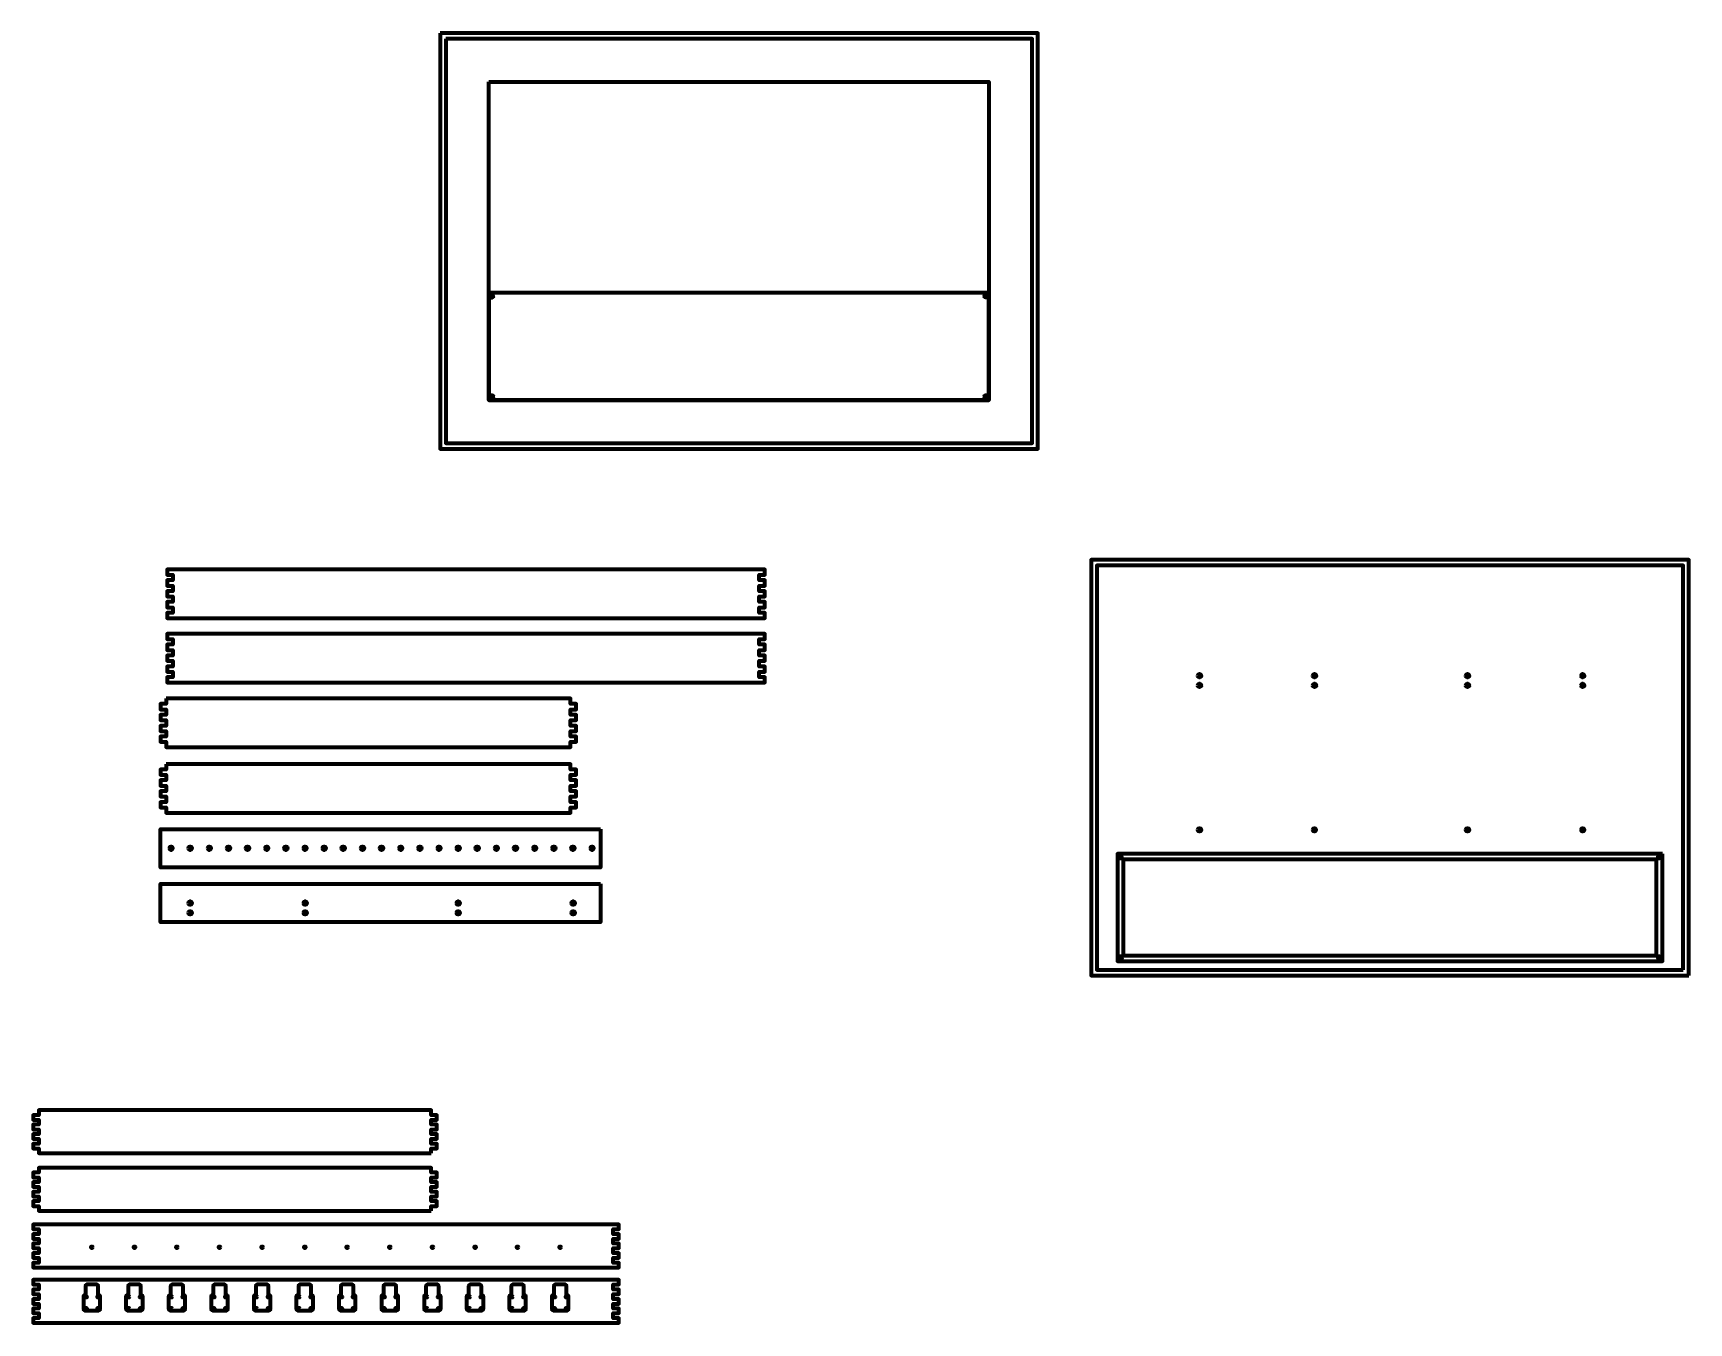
# Model space of a CAD drawing. Header units: inches. Extents: x -39 to 134, y -28 to 107.
import ezdxf

# ---------------------------------------------------------------- set-up
doc = ezdxf.new("R2010")
doc.units = ezdxf.units.IN
doc.header["$MEASUREMENT"] = 0
doc.layers.add('Layer 1', color=7, linetype='Continuous', lineweight=0)

# ---------------------------------------------------------------- blocks, each defined once
blk = doc.blocks.new('Block_0')
at = {"layer": 'Layer 1', "color": 11, "lineweight": 70, "true_color": 0xea6e6e}
blk.add_lwpolyline([(20.55, 23.52), (20.55, 19.52), (-25.45, 19.52), (-25.45, 23.52)], close=True, dxfattribs=at)
for points, knots in [([(-24.53, 21.52), (-24.53, 21.41), (-24.44, 21.33), (-24.34, 21.33), (-24.24, 21.33), (-24.15, 21.41), (-24.15, 21.52), (-24.15, 21.62), (-24.24, 21.7), (-24.34, 21.7), (-24.44, 21.7), (-24.53, 21.62), (-24.53, 21.52)], [0, 0, 0, 0, 1, 1, 1, 2, 2, 2, 3, 3, 3, 4, 4, 4, 4]), ([(-24.43, 21.52), (-24.43, 21.47), (-24.39, 21.42), (-24.34, 21.42), (-24.29, 21.42), (-24.24, 21.47), (-24.24, 21.52), (-24.24, 21.52), (-24.24, 21.52), (-24.24, 21.52), (-24.24, 21.57), (-24.29, 21.61), (-24.34, 21.61), (-24.39, 21.61), (-24.43, 21.57), (-24.43, 21.52), (-24.43, 21.52), (-24.43, 21.52), (-24.43, 21.52)], [0, 0, 0, 0, 1, 1, 1, 2, 2, 2, 3, 3, 3, 4, 4, 4, 5, 5, 5, 6, 6, 6, 6]), ([(-22.53, 21.52), (-22.53, 21.41), (-22.44, 21.33), (-22.34, 21.33), (-22.24, 21.33), (-22.15, 21.41), (-22.15, 21.52), (-22.15, 21.62), (-22.24, 21.7), (-22.34, 21.7), (-22.44, 21.7), (-22.53, 21.62), (-22.53, 21.52)], [0, 0, 0, 0, 1, 1, 1, 2, 2, 2, 3, 3, 3, 4, 4, 4, 4]), ([(-22.43, 21.52), (-22.43, 21.47), (-22.39, 21.42), (-22.34, 21.42), (-22.29, 21.42), (-22.24, 21.47), (-22.24, 21.52), (-22.24, 21.57), (-22.29, 21.61), (-22.34, 21.61), (-22.39, 21.61), (-22.43, 21.57), (-22.43, 21.52)], [0, 0, 0, 0, 1, 1, 1, 2, 2, 2, 3, 3, 3, 4, 4, 4, 4]), ([(-20.53, 21.52), (-20.53, 21.41), (-20.44, 21.33), (-20.34, 21.33), (-20.24, 21.33), (-20.15, 21.41), (-20.15, 21.52), (-20.15, 21.62), (-20.24, 21.7), (-20.34, 21.7), (-20.44, 21.7), (-20.53, 21.62), (-20.53, 21.52)], [0, 0, 0, 0, 1, 1, 1, 2, 2, 2, 3, 3, 3, 4, 4, 4, 4]), ([(-20.43, 21.52), (-20.43, 21.47), (-20.39, 21.42), (-20.34, 21.42), (-20.29, 21.42), (-20.24, 21.47), (-20.24, 21.52), (-20.24, 21.52), (-20.24, 21.52), (-20.24, 21.52), (-20.24, 21.57), (-20.29, 21.61), (-20.34, 21.61), (-20.39, 21.61), (-20.43, 21.57), (-20.43, 21.52)], [0, 0, 0, 0, 1, 1, 1, 2, 2, 2, 3, 3, 3, 4, 4, 4, 5, 5, 5, 5]), ([(-18.53, 21.52), (-18.53, 21.41), (-18.44, 21.33), (-18.34, 21.33), (-18.24, 21.33), (-18.15, 21.41), (-18.15, 21.52), (-18.15, 21.62), (-18.24, 21.7), (-18.34, 21.7), (-18.44, 21.7), (-18.53, 21.62), (-18.53, 21.52)], [0, 0, 0, 0, 1, 1, 1, 2, 2, 2, 3, 3, 3, 4, 4, 4, 4]), ([(-18.43, 21.52), (-18.43, 21.47), (-18.39, 21.42), (-18.34, 21.42), (-18.29, 21.42), (-18.24, 21.47), (-18.24, 21.52), (-18.24, 21.52), (-18.24, 21.52), (-18.24, 21.52), (-18.24, 21.57), (-18.29, 21.61), (-18.34, 21.61), (-18.39, 21.61), (-18.43, 21.57), (-18.43, 21.52), (-18.43, 21.52), (-18.43, 21.52), (-18.43, 21.52)], [0, 0, 0, 0, 1, 1, 1, 2, 2, 2, 3, 3, 3, 4, 4, 4, 5, 5, 5, 6, 6, 6, 6]), ([(-16.53, 21.52), (-16.53, 21.41), (-16.44, 21.33), (-16.34, 21.33), (-16.24, 21.33), (-16.15, 21.41), (-16.15, 21.52), (-16.15, 21.62), (-16.24, 21.7), (-16.34, 21.7), (-16.44, 21.7), (-16.53, 21.62), (-16.53, 21.52)], [0, 0, 0, 0, 1, 1, 1, 2, 2, 2, 3, 3, 3, 4, 4, 4, 4]), ([(-16.43, 21.52), (-16.43, 21.47), (-16.39, 21.42), (-16.34, 21.42), (-16.29, 21.42), (-16.24, 21.47), (-16.24, 21.52), (-16.24, 21.52), (-16.24, 21.52), (-16.24, 21.52), (-16.24, 21.57), (-16.29, 21.61), (-16.34, 21.61), (-16.39, 21.61), (-16.43, 21.57), (-16.43, 21.52), (-16.43, 21.52), (-16.43, 21.52), (-16.43, 21.52)], [0, 0, 0, 0, 1, 1, 1, 2, 2, 2, 3, 3, 3, 4, 4, 4, 5, 5, 5, 6, 6, 6, 6]), ([(-14.53, 21.52), (-14.53, 21.41), (-14.44, 21.33), (-14.34, 21.33), (-14.24, 21.33), (-14.15, 21.41), (-14.15, 21.52), (-14.15, 21.62), (-14.24, 21.7), (-14.34, 21.7), (-14.44, 21.7), (-14.53, 21.62), (-14.53, 21.52)], [0, 0, 0, 0, 1, 1, 1, 2, 2, 2, 3, 3, 3, 4, 4, 4, 4]), ([(-14.43, 21.52), (-14.43, 21.47), (-14.39, 21.42), (-14.34, 21.42), (-14.29, 21.42), (-14.24, 21.47), (-14.24, 21.52), (-14.24, 21.52), (-14.24, 21.52), (-14.24, 21.52), (-14.24, 21.57), (-14.29, 21.61), (-14.34, 21.61), (-14.39, 21.61), (-14.43, 21.57), (-14.43, 21.52), (-14.43, 21.52), (-14.43, 21.52), (-14.43, 21.52)], [0, 0, 0, 0, 1, 1, 1, 2, 2, 2, 3, 3, 3, 4, 4, 4, 5, 5, 5, 6, 6, 6, 6]), ([(-12.53, 21.52), (-12.53, 21.41), (-12.44, 21.33), (-12.34, 21.33), (-12.24, 21.33), (-12.15, 21.41), (-12.15, 21.52), (-12.15, 21.62), (-12.24, 21.7), (-12.34, 21.7), (-12.44, 21.7), (-12.53, 21.62), (-12.53, 21.52)], [0, 0, 0, 0, 1, 1, 1, 2, 2, 2, 3, 3, 3, 4, 4, 4, 4]), ([(-12.43, 21.52), (-12.43, 21.47), (-12.39, 21.42), (-12.34, 21.42), (-12.29, 21.42), (-12.24, 21.47), (-12.24, 21.52), (-12.24, 21.52), (-12.24, 21.52), (-12.24, 21.52), (-12.24, 21.57), (-12.29, 21.61), (-12.34, 21.61), (-12.39, 21.61), (-12.43, 21.57), (-12.43, 21.52), (-12.43, 21.52), (-12.43, 21.52), (-12.43, 21.52)], [0, 0, 0, 0, 1, 1, 1, 2, 2, 2, 3, 3, 3, 4, 4, 4, 5, 5, 5, 6, 6, 6, 6]), ([(-10.53, 21.52), (-10.53, 21.41), (-10.44, 21.33), (-10.34, 21.33), (-10.24, 21.33), (-10.15, 21.41), (-10.15, 21.52), (-10.15, 21.62), (-10.24, 21.7), (-10.34, 21.7), (-10.44, 21.7), (-10.53, 21.62), (-10.53, 21.52)], [0, 0, 0, 0, 1, 1, 1, 2, 2, 2, 3, 3, 3, 4, 4, 4, 4]), ([(-10.43, 21.52), (-10.43, 21.47), (-10.39, 21.42), (-10.34, 21.42), (-10.29, 21.42), (-10.24, 21.47), (-10.24, 21.52), (-10.24, 21.52), (-10.24, 21.52), (-10.24, 21.52), (-10.24, 21.57), (-10.29, 21.61), (-10.34, 21.61), (-10.39, 21.61), (-10.43, 21.57), (-10.43, 21.52), (-10.43, 21.52), (-10.43, 21.52), (-10.43, 21.52)], [0, 0, 0, 0, 1, 1, 1, 2, 2, 2, 3, 3, 3, 4, 4, 4, 5, 5, 5, 6, 6, 6, 6]), ([(-8.53, 21.52), (-8.53, 21.41), (-8.44, 21.33), (-8.34, 21.33), (-8.24, 21.33), (-8.15, 21.41), (-8.15, 21.52), (-8.15, 21.62), (-8.24, 21.7), (-8.34, 21.7), (-8.44, 21.7), (-8.53, 21.62), (-8.53, 21.52)], [0, 0, 0, 0, 1, 1, 1, 2, 2, 2, 3, 3, 3, 4, 4, 4, 4]), ([(-8.43, 21.52), (-8.43, 21.47), (-8.39, 21.42), (-8.34, 21.42), (-8.29, 21.42), (-8.24, 21.47), (-8.24, 21.52), (-8.24, 21.52), (-8.24, 21.52), (-8.24, 21.52), (-8.24, 21.57), (-8.29, 21.61), (-8.34, 21.61), (-8.39, 21.61), (-8.43, 21.57), (-8.43, 21.52), (-8.43, 21.52), (-8.43, 21.52), (-8.43, 21.52)], [0, 0, 0, 0, 1, 1, 1, 2, 2, 2, 3, 3, 3, 4, 4, 4, 5, 5, 5, 6, 6, 6, 6]), ([(-6.53, 21.52), (-6.53, 21.41), (-6.44, 21.33), (-6.34, 21.33), (-6.24, 21.33), (-6.15, 21.41), (-6.15, 21.52), (-6.15, 21.62), (-6.24, 21.7), (-6.34, 21.7), (-6.44, 21.7), (-6.53, 21.62), (-6.53, 21.52)], [0, 0, 0, 0, 1, 1, 1, 2, 2, 2, 3, 3, 3, 4, 4, 4, 4]), ([(-6.43, 21.52), (-6.43, 21.47), (-6.39, 21.42), (-6.34, 21.42), (-6.29, 21.42), (-6.24, 21.47), (-6.24, 21.52), (-6.24, 21.52), (-6.24, 21.52), (-6.24, 21.52), (-6.24, 21.57), (-6.29, 21.61), (-6.34, 21.61), (-6.39, 21.61), (-6.43, 21.57), (-6.43, 21.52), (-6.43, 21.52), (-6.43, 21.52), (-6.43, 21.52)], [0, 0, 0, 0, 1, 1, 1, 2, 2, 2, 3, 3, 3, 4, 4, 4, 5, 5, 5, 6, 6, 6, 6]), ([(-4.53, 21.52), (-4.53, 21.41), (-4.44, 21.33), (-4.34, 21.33), (-4.24, 21.33), (-4.15, 21.41), (-4.15, 21.52), (-4.15, 21.62), (-4.24, 21.7), (-4.34, 21.7), (-4.44, 21.7), (-4.53, 21.62), (-4.53, 21.52)], [0, 0, 0, 0, 1, 1, 1, 2, 2, 2, 3, 3, 3, 4, 4, 4, 4]), ([(-4.43, 21.52), (-4.43, 21.47), (-4.39, 21.42), (-4.34, 21.42), (-4.29, 21.42), (-4.24, 21.47), (-4.24, 21.52), (-4.24, 21.52), (-4.24, 21.52), (-4.24, 21.52), (-4.24, 21.57), (-4.29, 21.61), (-4.34, 21.61), (-4.39, 21.61), (-4.43, 21.57), (-4.43, 21.52), (-4.43, 21.52), (-4.43, 21.52), (-4.43, 21.52)], [0, 0, 0, 0, 1, 1, 1, 2, 2, 2, 3, 3, 3, 4, 4, 4, 5, 5, 5, 6, 6, 6, 6]), ([(-2.53, 21.52), (-2.53, 21.41), (-2.44, 21.33), (-2.34, 21.33), (-2.24, 21.33), (-2.15, 21.41), (-2.15, 21.52), (-2.15, 21.62), (-2.24, 21.7), (-2.34, 21.7), (-2.44, 21.7), (-2.53, 21.62), (-2.53, 21.52)], [0, 0, 0, 0, 1, 1, 1, 2, 2, 2, 3, 3, 3, 4, 4, 4, 4]), ([(-2.43, 21.52), (-2.43, 21.47), (-2.39, 21.42), (-2.34, 21.42), (-2.29, 21.42), (-2.24, 21.47), (-2.24, 21.52), (-2.24, 21.52), (-2.24, 21.52), (-2.24, 21.52), (-2.24, 21.57), (-2.29, 21.61), (-2.34, 21.61), (-2.39, 21.61), (-2.43, 21.57), (-2.43, 21.52), (-2.43, 21.52), (-2.43, 21.52), (-2.43, 21.52)], [0, 0, 0, 0, 1, 1, 1, 2, 2, 2, 3, 3, 3, 4, 4, 4, 5, 5, 5, 6, 6, 6, 6]), ([(-0.53, 21.52), (-0.53, 21.41), (-0.44, 21.33), (-0.34, 21.33), (-0.24, 21.33), (-0.15, 21.41), (-0.15, 21.52), (-0.15, 21.62), (-0.24, 21.7), (-0.34, 21.7), (-0.44, 21.7), (-0.53, 21.62), (-0.53, 21.52)], [0, 0, 0, 0, 1, 1, 1, 2, 2, 2, 3, 3, 3, 4, 4, 4, 4]), ([(-0.43, 21.52), (-0.43, 21.47), (-0.39, 21.42), (-0.34, 21.42), (-0.29, 21.42), (-0.24, 21.47), (-0.24, 21.52), (-0.24, 21.52), (-0.24, 21.52), (-0.24, 21.52), (-0.24, 21.57), (-0.29, 21.61), (-0.34, 21.61), (-0.39, 21.61), (-0.43, 21.57), (-0.43, 21.52), (-0.43, 21.52), (-0.43, 21.52), (-0.43, 21.52)], [0, 0, 0, 0, 1, 1, 1, 2, 2, 2, 3, 3, 3, 4, 4, 4, 5, 5, 5, 6, 6, 6, 6]), ([(1.47, 21.52), (1.47, 21.41), (1.56, 21.33), (1.66, 21.33), (1.76, 21.33), (1.85, 21.41), (1.85, 21.52), (1.85, 21.62), (1.76, 21.7), (1.66, 21.7), (1.56, 21.7), (1.47, 21.62), (1.47, 21.52)], [0, 0, 0, 0, 1, 1, 1, 2, 2, 2, 3, 3, 3, 4, 4, 4, 4]), ([(1.57, 21.52), (1.57, 21.47), (1.61, 21.42), (1.66, 21.42), (1.71, 21.42), (1.76, 21.47), (1.76, 21.52), (1.76, 21.52), (1.76, 21.52), (1.76, 21.52), (1.76, 21.57), (1.71, 21.61), (1.66, 21.61), (1.61, 21.61), (1.57, 21.57), (1.57, 21.52), (1.57, 21.52), (1.57, 21.52), (1.57, 21.52)], [0, 0, 0, 0, 1, 1, 1, 2, 2, 2, 3, 3, 3, 4, 4, 4, 5, 5, 5, 6, 6, 6, 6]), ([(3.47, 21.52), (3.47, 21.41), (3.56, 21.33), (3.66, 21.33), (3.76, 21.33), (3.85, 21.41), (3.85, 21.52), (3.85, 21.62), (3.76, 21.7), (3.66, 21.7), (3.56, 21.7), (3.47, 21.62), (3.47, 21.52)], [0, 0, 0, 0, 1, 1, 1, 2, 2, 2, 3, 3, 3, 4, 4, 4, 4]), ([(3.57, 21.52), (3.57, 21.47), (3.61, 21.42), (3.66, 21.42), (3.71, 21.42), (3.76, 21.47), (3.76, 21.52), (3.76, 21.57), (3.71, 21.61), (3.66, 21.61), (3.61, 21.61), (3.57, 21.57), (3.57, 21.52), (3.57, 21.52), (3.57, 21.52), (3.57, 21.52)], [0, 0, 0, 0, 1, 1, 1, 2, 2, 2, 3, 3, 3, 4, 4, 4, 5, 5, 5, 5]), ([(5.47, 21.52), (5.47, 21.41), (5.56, 21.33), (5.66, 21.33), (5.76, 21.33), (5.85, 21.41), (5.85, 21.52), (5.85, 21.62), (5.76, 21.7), (5.66, 21.7), (5.56, 21.7), (5.47, 21.62), (5.47, 21.52)], [0, 0, 0, 0, 1, 1, 1, 2, 2, 2, 3, 3, 3, 4, 4, 4, 4]), ([(5.57, 21.52), (5.57, 21.47), (5.61, 21.42), (5.66, 21.42), (5.71, 21.42), (5.76, 21.47), (5.76, 21.52), (5.76, 21.52), (5.76, 21.52), (5.76, 21.52), (5.76, 21.57), (5.71, 21.61), (5.66, 21.61), (5.61, 21.61), (5.57, 21.57), (5.57, 21.52), (5.57, 21.52), (5.57, 21.52), (5.57, 21.52)], [0, 0, 0, 0, 1, 1, 1, 2, 2, 2, 3, 3, 3, 4, 4, 4, 5, 5, 5, 6, 6, 6, 6]), ([(7.47, 21.52), (7.47, 21.41), (7.56, 21.33), (7.66, 21.33), (7.76, 21.33), (7.85, 21.41), (7.85, 21.52), (7.85, 21.62), (7.76, 21.7), (7.66, 21.7), (7.56, 21.7), (7.47, 21.62), (7.47, 21.52)], [0, 0, 0, 0, 1, 1, 1, 2, 2, 2, 3, 3, 3, 4, 4, 4, 4]), ([(7.57, 21.52), (7.57, 21.47), (7.61, 21.42), (7.66, 21.42), (7.71, 21.42), (7.76, 21.47), (7.76, 21.52), (7.76, 21.52), (7.76, 21.52), (7.76, 21.52), (7.76, 21.57), (7.71, 21.61), (7.66, 21.61), (7.61, 21.61), (7.57, 21.57), (7.57, 21.52), (7.57, 21.52), (7.57, 21.52), (7.57, 21.52)], [0, 0, 0, 0, 1, 1, 1, 2, 2, 2, 3, 3, 3, 4, 4, 4, 5, 5, 5, 6, 6, 6, 6]), ([(9.47, 21.52), (9.47, 21.41), (9.56, 21.33), (9.66, 21.33), (9.76, 21.33), (9.85, 21.41), (9.85, 21.52), (9.85, 21.62), (9.76, 21.7), (9.66, 21.7), (9.56, 21.7), (9.47, 21.62), (9.47, 21.52)], [0, 0, 0, 0, 1, 1, 1, 2, 2, 2, 3, 3, 3, 4, 4, 4, 4]), ([(9.57, 21.52), (9.57, 21.47), (9.61, 21.42), (9.66, 21.42), (9.71, 21.42), (9.76, 21.47), (9.76, 21.52), (9.76, 21.52), (9.76, 21.52), (9.76, 21.52), (9.76, 21.57), (9.71, 21.61), (9.66, 21.61), (9.61, 21.61), (9.57, 21.57), (9.57, 21.52), (9.57, 21.52), (9.57, 21.52), (9.57, 21.52)], [0, 0, 0, 0, 1, 1, 1, 2, 2, 2, 3, 3, 3, 4, 4, 4, 5, 5, 5, 6, 6, 6, 6]), ([(11.47, 21.52), (11.47, 21.41), (11.56, 21.33), (11.66, 21.33), (11.76, 21.33), (11.85, 21.41), (11.85, 21.52), (11.85, 21.62), (11.76, 21.7), (11.66, 21.7), (11.56, 21.7), (11.47, 21.62), (11.47, 21.52)], [0, 0, 0, 0, 1, 1, 1, 2, 2, 2, 3, 3, 3, 4, 4, 4, 4]), ([(11.57, 21.52), (11.57, 21.47), (11.61, 21.42), (11.66, 21.42), (11.71, 21.42), (11.76, 21.47), (11.76, 21.52), (11.76, 21.52), (11.76, 21.52), (11.76, 21.52), (11.76, 21.57), (11.71, 21.61), (11.66, 21.61), (11.61, 21.61), (11.57, 21.57), (11.57, 21.52), (11.57, 21.52), (11.57, 21.52), (11.57, 21.52)], [0, 0, 0, 0, 1, 1, 1, 2, 2, 2, 3, 3, 3, 4, 4, 4, 5, 5, 5, 6, 6, 6, 6]), ([(13.47, 21.52), (13.47, 21.41), (13.56, 21.33), (13.66, 21.33), (13.76, 21.33), (13.85, 21.41), (13.85, 21.52), (13.85, 21.62), (13.76, 21.7), (13.66, 21.7), (13.56, 21.7), (13.47, 21.62), (13.47, 21.52)], [0, 0, 0, 0, 1, 1, 1, 2, 2, 2, 3, 3, 3, 4, 4, 4, 4]), ([(13.57, 21.52), (13.57, 21.47), (13.61, 21.42), (13.66, 21.42), (13.71, 21.42), (13.76, 21.47), (13.76, 21.52), (13.76, 21.52), (13.76, 21.52), (13.76, 21.52), (13.76, 21.57), (13.71, 21.61), (13.66, 21.61), (13.61, 21.61), (13.57, 21.57), (13.57, 21.52), (13.57, 21.52), (13.57, 21.52), (13.57, 21.52)], [0, 0, 0, 0, 1, 1, 1, 2, 2, 2, 3, 3, 3, 4, 4, 4, 5, 5, 5, 6, 6, 6, 6]), ([(15.47, 21.52), (15.47, 21.41), (15.56, 21.33), (15.66, 21.33), (15.76, 21.33), (15.85, 21.41), (15.85, 21.52), (15.85, 21.62), (15.76, 21.7), (15.66, 21.7), (15.56, 21.7), (15.47, 21.62), (15.47, 21.52)], [0, 0, 0, 0, 1, 1, 1, 2, 2, 2, 3, 3, 3, 4, 4, 4, 4]), ([(15.57, 21.52), (15.57, 21.47), (15.61, 21.42), (15.66, 21.42), (15.71, 21.42), (15.76, 21.47), (15.76, 21.52), (15.76, 21.52), (15.76, 21.52), (15.76, 21.52), (15.76, 21.57), (15.71, 21.61), (15.66, 21.61), (15.61, 21.61), (15.57, 21.57), (15.57, 21.52), (15.57, 21.52), (15.57, 21.52), (15.57, 21.52)], [0, 0, 0, 0, 1, 1, 1, 2, 2, 2, 3, 3, 3, 4, 4, 4, 5, 5, 5, 6, 6, 6, 6]), ([(17.47, 21.52), (17.47, 21.41), (17.56, 21.33), (17.66, 21.33), (17.76, 21.33), (17.85, 21.41), (17.85, 21.52), (17.85, 21.62), (17.76, 21.7), (17.66, 21.7), (17.56, 21.7), (17.47, 21.62), (17.47, 21.52)], [0, 0, 0, 0, 1, 1, 1, 2, 2, 2, 3, 3, 3, 4, 4, 4, 4]), ([(17.57, 21.52), (17.57, 21.47), (17.61, 21.42), (17.66, 21.42), (17.71, 21.42), (17.76, 21.47), (17.76, 21.52), (17.76, 21.52), (17.76, 21.52), (17.76, 21.52), (17.76, 21.57), (17.71, 21.61), (17.66, 21.61), (17.61, 21.61), (17.57, 21.57), (17.57, 21.52), (17.57, 21.52), (17.57, 21.52), (17.57, 21.52)], [0, 0, 0, 0, 1, 1, 1, 2, 2, 2, 3, 3, 3, 4, 4, 4, 5, 5, 5, 6, 6, 6, 6]), ([(19.47, 21.52), (19.47, 21.41), (19.56, 21.33), (19.66, 21.33), (19.76, 21.33), (19.85, 21.41), (19.85, 21.52), (19.85, 21.62), (19.76, 21.7), (19.66, 21.7), (19.56, 21.7), (19.47, 21.62), (19.47, 21.52)], [0, 0, 0, 0, 1, 1, 1, 2, 2, 2, 3, 3, 3, 4, 4, 4, 4]), ([(19.57, 21.52), (19.57, 21.47), (19.61, 21.42), (19.66, 21.42), (19.71, 21.42), (19.76, 21.47), (19.76, 21.52), (19.76, 21.52), (19.76, 21.52), (19.76, 21.52), (19.76, 21.57), (19.71, 21.61), (19.66, 21.61), (19.61, 21.61), (19.57, 21.57), (19.57, 21.52), (19.57, 21.52), (19.57, 21.52), (19.57, 21.52)], [0, 0, 0, 0, 1, 1, 1, 2, 2, 2, 3, 3, 3, 4, 4, 4, 5, 5, 5, 6, 6, 6, 6])]:
    blk.add_open_spline(points, degree=3, knots=knots, dxfattribs=at)
blk = doc.blocks.new('Block_1')
at = {"layer": 'Layer 1', "color": 11, "lineweight": 70, "true_color": 0xea6e6e}
blk.add_lwpolyline([(20.55, 17.8), (20.55, 13.8), (-25.45, 13.8), (-25.45, 17.8)], close=True, dxfattribs=at)
for points, knots in [([(-22.53, 15.78), (-22.53, 15.68), (-22.44, 15.59), (-22.34, 15.59), (-22.24, 15.59), (-22.15, 15.68), (-22.15, 15.78), (-22.15, 15.88), (-22.24, 15.97), (-22.34, 15.97), (-22.44, 15.97), (-22.53, 15.88), (-22.53, 15.78)], [0, 0, 0, 0, 1, 1, 1, 2, 2, 2, 3, 3, 3, 4, 4, 4, 4]), ([(-22.43, 15.78), (-22.43, 15.73), (-22.39, 15.69), (-22.34, 15.69), (-22.29, 15.69), (-22.24, 15.73), (-22.24, 15.78), (-22.24, 15.83), (-22.29, 15.88), (-22.34, 15.88), (-22.39, 15.88), (-22.43, 15.83), (-22.43, 15.78)], [0, 0, 0, 0, 1, 1, 1, 2, 2, 2, 3, 3, 3, 4, 4, 4, 4]), ([(-10.52, 15.78), (-10.52, 15.68), (-10.43, 15.59), (-10.33, 15.59), (-10.23, 15.59), (-10.14, 15.68), (-10.14, 15.78), (-10.14, 15.88), (-10.23, 15.97), (-10.33, 15.97), (-10.43, 15.97), (-10.52, 15.88), (-10.52, 15.78)], [0, 0, 0, 0, 1, 1, 1, 2, 2, 2, 3, 3, 3, 4, 4, 4, 4]), ([(-10.42, 15.78), (-10.42, 15.73), (-10.38, 15.69), (-10.33, 15.69), (-10.28, 15.69), (-10.24, 15.73), (-10.24, 15.78), (-10.24, 15.78), (-10.24, 15.78), (-10.24, 15.78), (-10.24, 15.83), (-10.28, 15.88), (-10.33, 15.88), (-10.38, 15.88), (-10.42, 15.83), (-10.42, 15.78), (-10.42, 15.78), (-10.42, 15.78), (-10.42, 15.78)], [0, 0, 0, 0, 1, 1, 1, 2, 2, 2, 3, 3, 3, 4, 4, 4, 5, 5, 5, 6, 6, 6, 6]), ([(5.47, 15.78), (5.47, 15.68), (5.56, 15.59), (5.66, 15.59), (5.76, 15.59), (5.85, 15.68), (5.85, 15.78), (5.85, 15.88), (5.76, 15.97), (5.66, 15.97), (5.56, 15.97), (5.47, 15.88), (5.47, 15.78)], [0, 0, 0, 0, 1, 1, 1, 2, 2, 2, 3, 3, 3, 4, 4, 4, 4]), ([(5.57, 15.78), (5.57, 15.73), (5.61, 15.69), (5.66, 15.69), (5.71, 15.69), (5.76, 15.73), (5.76, 15.78), (5.76, 15.78), (5.76, 15.78), (5.76, 15.78), (5.76, 15.83), (5.71, 15.88), (5.66, 15.88), (5.61, 15.88), (5.57, 15.83), (5.57, 15.78), (5.57, 15.78), (5.57, 15.78), (5.57, 15.78)], [0, 0, 0, 0, 1, 1, 1, 2, 2, 2, 3, 3, 3, 4, 4, 4, 5, 5, 5, 6, 6, 6, 6]), ([(17.5, 15.78), (17.5, 15.68), (17.59, 15.59), (17.69, 15.59), (17.8, 15.59), (17.88, 15.68), (17.88, 15.78), (17.88, 15.88), (17.8, 15.97), (17.69, 15.97), (17.59, 15.97), (17.5, 15.88), (17.5, 15.78)], [0, 0, 0, 0, 1, 1, 1, 2, 2, 2, 3, 3, 3, 4, 4, 4, 4]), ([(17.6, 15.78), (17.6, 15.73), (17.64, 15.69), (17.69, 15.69), (17.74, 15.69), (17.79, 15.73), (17.79, 15.78), (17.79, 15.78), (17.79, 15.78), (17.79, 15.78), (17.79, 15.83), (17.74, 15.88), (17.69, 15.88), (17.64, 15.88), (17.6, 15.83), (17.6, 15.78), (17.6, 15.78), (17.6, 15.78), (17.6, 15.78)], [0, 0, 0, 0, 1, 1, 1, 2, 2, 2, 3, 3, 3, 4, 4, 4, 5, 5, 5, 6, 6, 6, 6]), ([(-22.53, 14.77), (-22.53, 14.66), (-22.44, 14.58), (-22.34, 14.58), (-22.24, 14.58), (-22.15, 14.66), (-22.15, 14.77), (-22.15, 14.87), (-22.24, 14.95), (-22.34, 14.95), (-22.44, 14.95), (-22.53, 14.87), (-22.53, 14.77)], [0, 0, 0, 0, 1, 1, 1, 2, 2, 2, 3, 3, 3, 4, 4, 4, 4]), ([(-22.43, 14.77), (-22.43, 14.72), (-22.39, 14.67), (-22.34, 14.67), (-22.29, 14.67), (-22.24, 14.72), (-22.24, 14.77), (-22.24, 14.82), (-22.29, 14.86), (-22.34, 14.86), (-22.39, 14.86), (-22.43, 14.82), (-22.43, 14.77)], [0, 0, 0, 0, 1, 1, 1, 2, 2, 2, 3, 3, 3, 4, 4, 4, 4]), ([(-10.52, 14.77), (-10.52, 14.66), (-10.43, 14.58), (-10.33, 14.58), (-10.23, 14.58), (-10.14, 14.66), (-10.14, 14.77), (-10.14, 14.87), (-10.23, 14.95), (-10.33, 14.95), (-10.43, 14.95), (-10.52, 14.87), (-10.52, 14.77)], [0, 0, 0, 0, 1, 1, 1, 2, 2, 2, 3, 3, 3, 4, 4, 4, 4]), ([(-10.42, 14.77), (-10.42, 14.72), (-10.38, 14.67), (-10.33, 14.67), (-10.28, 14.67), (-10.24, 14.72), (-10.24, 14.77), (-10.24, 14.77), (-10.24, 14.77), (-10.24, 14.77), (-10.24, 14.82), (-10.28, 14.86), (-10.33, 14.86), (-10.38, 14.86), (-10.42, 14.82), (-10.42, 14.77), (-10.42, 14.77), (-10.42, 14.77), (-10.42, 14.77)], [0, 0, 0, 0, 1, 1, 1, 2, 2, 2, 3, 3, 3, 4, 4, 4, 5, 5, 5, 6, 6, 6, 6]), ([(5.47, 14.77), (5.47, 14.66), (5.56, 14.58), (5.66, 14.58), (5.76, 14.58), (5.85, 14.66), (5.85, 14.77), (5.85, 14.87), (5.76, 14.95), (5.66, 14.95), (5.56, 14.95), (5.47, 14.87), (5.47, 14.77)], [0, 0, 0, 0, 1, 1, 1, 2, 2, 2, 3, 3, 3, 4, 4, 4, 4]), ([(5.57, 14.77), (5.57, 14.72), (5.61, 14.67), (5.66, 14.67), (5.71, 14.67), (5.76, 14.72), (5.76, 14.77), (5.76, 14.77), (5.76, 14.77), (5.76, 14.77), (5.76, 14.82), (5.71, 14.86), (5.66, 14.86), (5.61, 14.86), (5.57, 14.82), (5.57, 14.77), (5.57, 14.77), (5.57, 14.77), (5.57, 14.77)], [0, 0, 0, 0, 1, 1, 1, 2, 2, 2, 3, 3, 3, 4, 4, 4, 5, 5, 5, 6, 6, 6, 6]), ([(17.5, 14.77), (17.5, 14.66), (17.59, 14.58), (17.69, 14.58), (17.8, 14.58), (17.88, 14.66), (17.88, 14.77), (17.88, 14.87), (17.8, 14.95), (17.69, 14.95), (17.59, 14.95), (17.5, 14.87), (17.5, 14.77)], [0, 0, 0, 0, 1, 1, 1, 2, 2, 2, 3, 3, 3, 4, 4, 4, 4]), ([(17.6, 14.77), (17.6, 14.72), (17.64, 14.67), (17.69, 14.67), (17.74, 14.67), (17.79, 14.72), (17.79, 14.77), (17.79, 14.77), (17.79, 14.77), (17.79, 14.77), (17.79, 14.82), (17.74, 14.86), (17.69, 14.86), (17.64, 14.86), (17.6, 14.82), (17.6, 14.77), (17.6, 14.77), (17.6, 14.77), (17.6, 14.77)], [0, 0, 0, 0, 1, 1, 1, 2, 2, 2, 3, 3, 3, 4, 4, 4, 5, 5, 5, 6, 6, 6, 6])]:
    blk.add_open_spline(points, degree=3, knots=knots, dxfattribs=at)
blk = doc.blocks.new('Block_2')
at = {"layer": 'Layer 1', "color": 11, "lineweight": 70, "true_color": 0xea6e6e}
for points in [[(3.78, 106.73), (3.78, 106.73), (66.24, 106.73), (66.24, 106.73), (66.24, 106.73), (66.24, 63.27), (66.24, 63.27), (66.24, 63.27), (3.78, 63.27), (3.78, 63.27), (3.78, 63.27), (3.78, 106.73), (3.78, 106.73)], [(3.78, 106.73), (3.78, 106.73), (66.24, 106.73), (66.24, 106.73), (66.24, 106.73), (66.24, 63.27), (66.24, 63.27), (66.24, 63.27), (3.78, 63.27), (3.78, 63.27), (3.78, 63.27), (3.78, 106.73), (3.78, 106.73)], [(4.37, 106.13), (4.37, 106.13), (65.64, 106.13), (65.64, 106.13), (65.64, 106.13), (65.64, 63.87), (65.64, 63.87), (65.64, 63.87), (4.37, 63.87), (4.37, 63.87), (4.37, 63.87), (4.37, 106.13), (4.37, 106.13)], [(8.88, 101.63), (8.88, 101.63), (8.88, 68.37), (8.88, 68.37), (8.88, 68.37), (61.14, 68.37), (61.14, 68.37), (61.14, 68.37), (61.14, 101.63), (61.14, 101.63), (61.14, 101.63), (8.88, 101.63), (8.88, 101.63)]]:
    blk.add_open_spline(points, degree=3, knots=[0, 0, 0, 0, 1, 1, 1, 2, 2, 2, 3, 3, 3, 4, 4, 4, 4], dxfattribs=at)

msp = doc.modelspace()

# ---------------------------------------------------------------- hatches: boundary and pattern name
at = {"layer": 'Layer 1', "true_color": 0xf7ff57, "transparency": 33554687}
h = msp.add_hatch(color=51, dxfattribs=at)
h.dxf.hatch_style = 2
edge = h.paths.add_edge_path()
edge.add_arc((-32.62, -20.2), 0.0986, 0, 360)
h = msp.add_hatch(color=51, dxfattribs=at)
h.dxf.hatch_style = 2
edge = h.paths.add_edge_path()
edge.add_arc((-28.17, -20.2), 0.0986, 0, 360)
h = msp.add_hatch(color=51, dxfattribs=at)
h.dxf.hatch_style = 2
edge = h.paths.add_edge_path()
edge.add_arc((-23.72, -20.2), 0.0986, 0, 360)
h = msp.add_hatch(color=51, dxfattribs=at)
h.dxf.hatch_style = 2
edge = h.paths.add_edge_path()
edge.add_arc((-19.27, -20.2), 0.0986, 0, 360)
h = msp.add_hatch(color=51, dxfattribs=at)
h.dxf.hatch_style = 2
edge = h.paths.add_edge_path()
edge.add_arc((-14.82, -20.2), 0.0986, 0, 360)
h = msp.add_hatch(color=51, dxfattribs=at)
h.dxf.hatch_style = 2
edge = h.paths.add_edge_path()
edge.add_arc((-10.37, -20.2), 0.0986, 0, 360)
h = msp.add_hatch(color=51, dxfattribs=at)
h.dxf.hatch_style = 2
edge = h.paths.add_edge_path()
edge.add_arc((-5.93, -20.2), 0.0986, 0, 360)
h = msp.add_hatch(color=51, dxfattribs=at)
h.dxf.hatch_style = 2
edge = h.paths.add_edge_path()
edge.add_arc((-1.48, -20.2), 0.0986, 0, 360)
h = msp.add_hatch(color=51, dxfattribs=at)
h.dxf.hatch_style = 2
edge = h.paths.add_edge_path()
edge.add_arc((2.98, -20.2), 0.0986, 0, 360)
h = msp.add_hatch(color=51, dxfattribs=at)
h.dxf.hatch_style = 2
edge = h.paths.add_edge_path()
edge.add_arc((7.43, -20.2), 0.0986, 0, 360)
h = msp.add_hatch(color=51, dxfattribs=at)
h.dxf.hatch_style = 2
edge = h.paths.add_edge_path()
edge.add_arc((11.88, -20.2), 0.0986, 0, 360)
h = msp.add_hatch(color=51, dxfattribs=at)
h.dxf.hatch_style = 2
edge = h.paths.add_edge_path()
edge.add_arc((16.33, -20.2), 0.0986, 0, 360)

# ---------------------------------------------------------------- linework, layer by layer
at = {"layer": 'Layer 1', "color": 11, "lineweight": 70, "true_color": 0xea6e6e}
for points in [[(61.13, 79.59), (8.87, 79.59), (8.87, 68.37), (61.13, 68.37)], [(131.51, 20.94), (74.57, 20.94), (74.57, 9.72), (131.51, 9.72)], [(130.91, 20.34), (75.17, 20.34), (75.17, 10.32), (130.91, 10.32)]]:
    msp.add_lwpolyline(points, close=True, dxfattribs=at)
at = {"layer": 'Layer 1', "color": 1, "lineweight": 70, "true_color": 0xf20c0c}
for centre in [(-32.62, -20.2), (-28.17, -20.2), (-23.72, -20.2), (-19.27, -20.2), (-14.82, -20.2), (-10.37, -20.2), (-5.93, -20.2), (-1.48, -20.2), (2.98, -20.2), (7.43, -20.2), (11.88, -20.2), (16.33, -20.2)]:
    msp.add_circle(centre, 0.0986, dxfattribs=at)
at = {"layer": 'Layer 1', "color": 1, "lineweight": 70, "true_color": 0xff0006}
for centre in [(-33.2, -25.39), (-31.98, -25.39), (-28.76, -25.39), (-27.54, -25.39), (-24.3, -25.39), (-23.08, -25.39), (-19.86, -25.39), (-18.63, -25.39), (-15.41, -25.39), (-14.19, -25.39), (-10.95, -25.39), (-9.73, -25.39), (-6.51, -25.39), (-5.29, -25.39), (-2.06, -25.39), (-0.84, -25.39), (2.38, -25.39), (3.6, -25.39), (6.84, -25.39), (8.06, -25.39), (11.3, -25.39), (12.52, -25.39), (15.74, -25.39), (16.96, -25.39), (-33.2, -26.61), (-31.98, -26.61), (-28.76, -26.61), (-27.54, -26.61), (-24.3, -26.61), (-23.08, -26.61), (-19.86, -26.61), (-18.63, -26.61), (-15.41, -26.61), (-14.19, -26.61), (-10.95, -26.61), (-9.73, -26.61), (-6.51, -26.61), (-5.29, -26.61), (-2.06, -26.61), (-0.84, -26.61), (2.38, -26.61), (3.6, -26.61), (6.84, -26.61), (8.06, -26.61), (11.3, -26.61), (12.52, -26.61), (15.74, -26.61), (16.96, -26.61)]:
    msp.add_circle(centre, 0.0694, dxfattribs=at)
at = {"layer": 'Layer 1', "color": 11, "lineweight": 70, "true_color": 0xea6e6e}
for points, knots in [([(9.33, 79.22), (9.33, 79.29), (9.27, 79.36), (9.19, 79.36), (9.11, 79.36), (9.05, 79.29), (9.05, 79.22), (9.05, 79.22), (9.05, 79.22), (9.05, 79.22), (9.05, 79.14), (9.11, 79.07), (9.19, 79.07), (9.27, 79.07), (9.33, 79.14), (9.33, 79.22), (9.33, 79.22), (9.33, 79.22), (9.33, 79.22)], [0, 0, 0, 0, 1, 1, 1, 2, 2, 2, 3, 3, 3, 4, 4, 4, 5, 5, 5, 6, 6, 6, 6]), ([(60.95, 79.22), (60.95, 79.3), (60.89, 79.37), (60.81, 79.37), (60.73, 79.37), (60.67, 79.3), (60.67, 79.22), (60.67, 79.22), (60.67, 79.22), (60.67, 79.22), (60.67, 79.15), (60.73, 79.08), (60.81, 79.08), (60.89, 79.08), (60.95, 79.15), (60.95, 79.22), (60.95, 79.22), (60.95, 79.22), (60.95, 79.22)], [0, 0, 0, 0, 1, 1, 1, 2, 2, 2, 3, 3, 3, 4, 4, 4, 5, 5, 5, 6, 6, 6, 6]), ([(9.33, 68.74), (9.33, 68.81), (9.27, 68.88), (9.19, 68.88), (9.11, 68.88), (9.05, 68.82), (9.05, 68.74), (9.05, 68.74), (9.05, 68.74), (9.05, 68.74), (9.05, 68.66), (9.11, 68.6), (9.19, 68.6), (9.27, 68.6), (9.33, 68.66), (9.33, 68.74), (9.33, 68.74), (9.33, 68.74), (9.33, 68.74)], [0, 0, 0, 0, 1, 1, 1, 2, 2, 2, 3, 3, 3, 4, 4, 4, 5, 5, 5, 6, 6, 6, 6]), ([(60.95, 68.74), (60.95, 68.81), (60.89, 68.88), (60.81, 68.88), (60.73, 68.88), (60.67, 68.82), (60.67, 68.74), (60.67, 68.74), (60.67, 68.74), (60.67, 68.74), (60.67, 68.66), (60.73, 68.6), (60.81, 68.6), (60.89, 68.6), (60.95, 68.66), (60.95, 68.74), (60.95, 68.74), (60.95, 68.74), (60.95, 68.74)], [0, 0, 0, 0, 1, 1, 1, 2, 2, 2, 3, 3, 3, 4, 4, 4, 5, 5, 5, 6, 6, 6, 6]), ([(37.12, 45.56), (37.12, 45.56), (-24.14, 45.56), (-24.14, 45.56), (-24.14, 45.56), (-24.14, 45.56), (-24.14, 45.56), (-24.14, 45.56), (-24.74, 45.56), (-24.74, 45.56), (-24.74, 45.56), (-24.74, 46.13), (-24.74, 46.13), (-24.74, 46.13), (-24.14, 46.13), (-24.14, 46.13), (-24.14, 46.13), (-24.14, 46.13), (-24.14, 46.13), (-24.14, 46.13), (-24.14, 46.7), (-24.14, 46.7), (-24.14, 46.7), (-24.14, 46.7), (-24.14, 46.7), (-24.14, 46.7), (-24.74, 46.7), (-24.74, 46.7), (-24.74, 46.7), (-24.74, 47.26), (-24.74, 47.26), (-24.74, 47.26), (-24.14, 47.26), (-24.14, 47.26), (-24.14, 47.26), (-24.14, 47.26), (-24.14, 47.26), (-24.14, 47.26), (-24.14, 47.83), (-24.14, 47.83), (-24.14, 47.83), (-24.14, 47.83), (-24.14, 47.83), (-24.14, 47.83), (-24.74, 47.83), (-24.74, 47.83), (-24.74, 47.83), (-24.74, 48.39), (-24.74, 48.39), (-24.74, 48.39), (-24.14, 48.39), (-24.14, 48.39), (-24.14, 48.39), (-24.14, 48.39), (-24.14, 48.39), (-24.14, 48.39), (-24.14, 48.96), (-24.14, 48.96), (-24.14, 48.96), (-24.14, 48.96), (-24.14, 48.96), (-24.14, 48.96), (-24.74, 48.96), (-24.74, 48.96), (-24.74, 48.96), (-24.74, 49.53), (-24.74, 49.53), (-24.74, 49.53), (-24.14, 49.53), (-24.14, 49.53), (-24.14, 49.53), (-24.14, 49.53), (-24.14, 49.53), (-24.14, 49.53), (-24.14, 50.09), (-24.14, 50.09), (-24.14, 50.09), (-24.14, 50.09), (-24.14, 50.09), (-24.14, 50.09), (-24.74, 50.09), (-24.74, 50.09), (-24.74, 50.09), (-24.74, 50.66), (-24.74, 50.66), (-24.74, 50.66), (-24.14, 50.66), (-24.14, 50.66), (-24.14, 50.66), (-24.14, 50.66), (-24.14, 50.66), (-24.14, 50.66), (37.12, 50.66), (37.12, 50.66), (37.12, 50.66), (37.12, 50.66), (37.12, 50.66), (37.12, 50.66), (37.72, 50.66), (37.72, 50.66), (37.72, 50.66), (37.72, 50.09), (37.72, 50.09), (37.72, 50.09), (37.12, 50.09), (37.12, 50.09), (37.12, 50.09), (37.12, 50.09), (37.12, 50.09), (37.12, 50.09), (37.12, 49.53), (37.12, 49.53), (37.12, 49.53), (37.12, 49.53), (37.12, 49.53), (37.12, 49.53), (37.72, 49.53), (37.72, 49.53), (37.72, 49.53), (37.72, 48.96), (37.72, 48.96), (37.72, 48.96), (37.12, 48.96), (37.12, 48.96), (37.12, 48.96), (37.12, 48.96), (37.12, 48.96), (37.12, 48.96), (37.12, 48.39), (37.12, 48.39), (37.12, 48.39), (37.12, 48.39), (37.12, 48.39), (37.12, 48.39), (37.72, 48.39), (37.72, 48.39), (37.72, 48.39), (37.72, 47.83), (37.72, 47.83), (37.72, 47.83), (37.12, 47.83), (37.12, 47.83), (37.12, 47.83), (37.12, 47.83), (37.12, 47.83), (37.12, 47.83), (37.12, 47.26), (37.12, 47.26), (37.12, 47.26), (37.12, 47.26), (37.12, 47.26), (37.12, 47.26), (37.72, 47.26), (37.72, 47.26), (37.72, 47.26), (37.72, 46.7), (37.72, 46.7), (37.72, 46.7), (37.12, 46.7), (37.12, 46.7), (37.12, 46.7), (37.12, 46.7), (37.12, 46.7), (37.12, 46.7), (37.12, 46.13), (37.12, 46.13), (37.12, 46.13), (37.12, 46.13), (37.12, 46.13), (37.12, 46.13), (37.72, 46.13), (37.72, 46.13), (37.72, 46.13), (37.72, 45.56), (37.72, 45.56), (37.72, 45.56), (37.12, 45.56), (37.12, 45.56), (37.12, 45.56), (37.12, 45.56), (37.12, 45.56)], [0, 0, 0, 0, 1, 1, 1, 2, 2, 2, 3, 3, 3, 4, 4, 4, 5, 5, 5, 6, 6, 6, 7, 7, 7, 8, 8, 8, 9, 9, 9, 10, 10, 10, 11, 11, 11, 12, 12, 12, 13, 13, 13, 14, 14, 14, 15, 15, 15, 16, 16, 16, 17, 17, 17, 18, 18, 18, 19, 19, 19, 20, 20, 20, 21, 21, 21, 22, 22, 22, 23, 23, 23, 24, 24, 24, 25, 25, 25, 26, 26, 26, 27, 27, 27, 28, 28, 28, 29, 29, 29, 30, 30, 30, 31, 31, 31, 32, 32, 32, 33, 33, 33, 34, 34, 34, 35, 35, 35, 36, 36, 36, 37, 37, 37, 38, 38, 38, 39, 39, 39, 40, 40, 40, 41, 41, 41, 42, 42, 42, 43, 43, 43, 44, 44, 44, 45, 45, 45, 46, 46, 46, 47, 47, 47, 48, 48, 48, 49, 49, 49, 50, 50, 50, 51, 51, 51, 52, 52, 52, 53, 53, 53, 54, 54, 54, 55, 55, 55, 56, 56, 56, 57, 57, 57, 58, 58, 58, 59, 59, 59, 60, 60, 60, 60]), ([(134.28, 8.22), (134.28, 8.22), (71.82, 8.22), (71.82, 8.22), (71.82, 8.22), (71.82, 51.68), (71.82, 51.68), (71.82, 51.68), (134.28, 51.68), (134.28, 51.68), (134.28, 51.68), (134.28, 8.22), (134.28, 8.22)], [0, 0, 0, 0, 1, 1, 1, 2, 2, 2, 3, 3, 3, 4, 4, 4, 4]), ([(133.68, 8.82), (133.68, 8.82), (72.42, 8.82), (72.42, 8.82), (72.42, 8.82), (72.42, 51.08), (72.42, 51.08), (72.42, 51.08), (133.68, 51.08), (133.68, 51.08), (133.68, 51.08), (133.68, 8.82), (133.68, 8.82)], [0, 0, 0, 0, 1, 1, 1, 2, 2, 2, 3, 3, 3, 4, 4, 4, 4]), ([(37.12, 38.83), (37.12, 38.83), (-24.14, 38.83), (-24.14, 38.83), (-24.14, 38.83), (-24.14, 38.83), (-24.14, 38.83), (-24.14, 38.83), (-24.74, 38.83), (-24.74, 38.83), (-24.74, 38.83), (-24.74, 39.4), (-24.74, 39.4), (-24.74, 39.4), (-24.14, 39.4), (-24.14, 39.4), (-24.14, 39.4), (-24.14, 39.4), (-24.14, 39.4), (-24.14, 39.4), (-24.14, 39.97), (-24.14, 39.97), (-24.14, 39.97), (-24.14, 39.97), (-24.14, 39.97), (-24.14, 39.97), (-24.74, 39.97), (-24.74, 39.97), (-24.74, 39.97), (-24.74, 40.53), (-24.74, 40.53), (-24.74, 40.53), (-24.14, 40.53), (-24.14, 40.53), (-24.14, 40.53), (-24.14, 40.53), (-24.14, 40.53), (-24.14, 40.53), (-24.14, 41.1), (-24.14, 41.1), (-24.14, 41.1), (-24.14, 41.1), (-24.14, 41.1), (-24.14, 41.1), (-24.74, 41.1), (-24.74, 41.1), (-24.74, 41.1), (-24.74, 41.67), (-24.74, 41.67), (-24.74, 41.67), (-24.14, 41.67), (-24.14, 41.67), (-24.14, 41.67), (-24.14, 41.67), (-24.14, 41.67), (-24.14, 41.67), (-24.14, 42.23), (-24.14, 42.23), (-24.14, 42.23), (-24.14, 42.23), (-24.14, 42.23), (-24.14, 42.23), (-24.74, 42.23), (-24.74, 42.23), (-24.74, 42.23), (-24.74, 42.8), (-24.74, 42.8), (-24.74, 42.8), (-24.14, 42.8), (-24.14, 42.8), (-24.14, 42.8), (-24.14, 42.8), (-24.14, 42.8), (-24.14, 42.8), (-24.14, 43.36), (-24.14, 43.36), (-24.14, 43.36), (-24.14, 43.36), (-24.14, 43.36), (-24.14, 43.36), (-24.74, 43.36), (-24.74, 43.36), (-24.74, 43.36), (-24.74, 43.93), (-24.74, 43.93), (-24.74, 43.93), (-24.14, 43.93), (-24.14, 43.93), (-24.14, 43.93), (-24.14, 43.93), (-24.14, 43.93), (-24.14, 43.93), (37.12, 43.93), (37.12, 43.93), (37.12, 43.93), (37.12, 43.93), (37.12, 43.93), (37.12, 43.93), (37.72, 43.93), (37.72, 43.93), (37.72, 43.93), (37.72, 43.36), (37.72, 43.36), (37.72, 43.36), (37.12, 43.36), (37.12, 43.36), (37.12, 43.36), (37.12, 43.36), (37.12, 43.36), (37.12, 43.36), (37.12, 42.8), (37.12, 42.8), (37.12, 42.8), (37.12, 42.8), (37.12, 42.8), (37.12, 42.8), (37.72, 42.8), (37.72, 42.8), (37.72, 42.8), (37.72, 42.23), (37.72, 42.23), (37.72, 42.23), (37.12, 42.23), (37.12, 42.23), (37.12, 42.23), (37.12, 42.23), (37.12, 42.23), (37.12, 42.23), (37.12, 41.67), (37.12, 41.67), (37.12, 41.67), (37.12, 41.67), (37.12, 41.67), (37.12, 41.67), (37.72, 41.67), (37.72, 41.67), (37.72, 41.67), (37.72, 41.1), (37.72, 41.1), (37.72, 41.1), (37.12, 41.1), (37.12, 41.1), (37.12, 41.1), (37.12, 41.1), (37.12, 41.1), (37.12, 41.1), (37.12, 40.53), (37.12, 40.53), (37.12, 40.53), (37.12, 40.53), (37.12, 40.53), (37.12, 40.53), (37.72, 40.53), (37.72, 40.53), (37.72, 40.53), (37.72, 39.97), (37.72, 39.97), (37.72, 39.97), (37.12, 39.97), (37.12, 39.97), (37.12, 39.97), (37.12, 39.97), (37.12, 39.97), (37.12, 39.97), (37.12, 39.4), (37.12, 39.4), (37.12, 39.4), (37.12, 39.4), (37.12, 39.4), (37.12, 39.4), (37.72, 39.4), (37.72, 39.4), (37.72, 39.4), (37.72, 38.83), (37.72, 38.83), (37.72, 38.83), (37.12, 38.83), (37.12, 38.83), (37.12, 38.83), (37.12, 38.83), (37.12, 38.83)], [0, 0, 0, 0, 1, 1, 1, 2, 2, 2, 3, 3, 3, 4, 4, 4, 5, 5, 5, 6, 6, 6, 7, 7, 7, 8, 8, 8, 9, 9, 9, 10, 10, 10, 11, 11, 11, 12, 12, 12, 13, 13, 13, 14, 14, 14, 15, 15, 15, 16, 16, 16, 17, 17, 17, 18, 18, 18, 19, 19, 19, 20, 20, 20, 21, 21, 21, 22, 22, 22, 23, 23, 23, 24, 24, 24, 25, 25, 25, 26, 26, 26, 27, 27, 27, 28, 28, 28, 29, 29, 29, 30, 30, 30, 31, 31, 31, 32, 32, 32, 33, 33, 33, 34, 34, 34, 35, 35, 35, 36, 36, 36, 37, 37, 37, 38, 38, 38, 39, 39, 39, 40, 40, 40, 41, 41, 41, 42, 42, 42, 43, 43, 43, 44, 44, 44, 45, 45, 45, 46, 46, 46, 47, 47, 47, 48, 48, 48, 49, 49, 49, 50, 50, 50, 51, 51, 51, 52, 52, 52, 53, 53, 53, 54, 54, 54, 55, 55, 55, 56, 56, 56, 57, 57, 57, 58, 58, 58, 59, 59, 59, 60, 60, 60, 60]), ([(82.96, 39.55), (82.96, 39.45), (83.04, 39.37), (83.15, 39.37), (83.25, 39.37), (83.33, 39.45), (83.33, 39.55), (83.33, 39.66), (83.25, 39.74), (83.15, 39.74), (83.04, 39.74), (82.96, 39.66), (82.96, 39.55)], [0, 0, 0, 0, 1, 1, 1, 2, 2, 2, 3, 3, 3, 4, 4, 4, 4]), ([(82.96, 38.54), (82.96, 38.44), (83.04, 38.35), (83.15, 38.35), (83.25, 38.35), (83.33, 38.44), (83.33, 38.54), (83.33, 38.64), (83.25, 38.73), (83.15, 38.73), (83.04, 38.73), (82.96, 38.64), (82.96, 38.54)], [0, 0, 0, 0, 1, 1, 1, 2, 2, 2, 3, 3, 3, 4, 4, 4, 4]), ([(83.05, 39.55), (83.05, 39.5), (83.1, 39.46), (83.15, 39.46), (83.2, 39.46), (83.24, 39.5), (83.24, 39.55), (83.24, 39.61), (83.2, 39.65), (83.15, 39.65), (83.1, 39.65), (83.05, 39.61), (83.05, 39.55)], [0, 0, 0, 0, 1, 1, 1, 2, 2, 2, 3, 3, 3, 4, 4, 4, 4]), ([(83.05, 38.54), (83.05, 38.49), (83.1, 38.45), (83.15, 38.45), (83.2, 38.45), (83.24, 38.49), (83.24, 38.54), (83.24, 38.59), (83.2, 38.63), (83.15, 38.63), (83.1, 38.63), (83.05, 38.59), (83.05, 38.54)], [0, 0, 0, 0, 1, 1, 1, 2, 2, 2, 3, 3, 3, 4, 4, 4, 4]), ([(94.97, 39.55), (94.97, 39.45), (95.05, 39.37), (95.15, 39.37), (95.26, 39.37), (95.34, 39.45), (95.34, 39.55), (95.34, 39.66), (95.26, 39.74), (95.15, 39.74), (95.05, 39.74), (94.97, 39.66), (94.97, 39.55)], [0, 0, 0, 0, 1, 1, 1, 2, 2, 2, 3, 3, 3, 4, 4, 4, 4]), ([(94.97, 38.54), (94.97, 38.44), (95.05, 38.35), (95.15, 38.35), (95.26, 38.35), (95.34, 38.44), (95.34, 38.54), (95.34, 38.64), (95.26, 38.73), (95.15, 38.73), (95.05, 38.73), (94.97, 38.64), (94.97, 38.54)], [0, 0, 0, 0, 1, 1, 1, 2, 2, 2, 3, 3, 3, 4, 4, 4, 4]), ([(95.06, 39.55), (95.06, 39.5), (95.1, 39.46), (95.15, 39.46), (95.21, 39.46), (95.25, 39.5), (95.25, 39.55), (95.25, 39.55), (95.25, 39.55), (95.25, 39.55), (95.25, 39.61), (95.21, 39.65), (95.16, 39.65), (95.1, 39.65), (95.06, 39.61), (95.06, 39.55), (95.06, 39.55), (95.06, 39.55), (95.06, 39.55)], [0, 0, 0, 0, 1, 1, 1, 2, 2, 2, 3, 3, 3, 4, 4, 4, 5, 5, 5, 6, 6, 6, 6]), ([(95.06, 38.54), (95.06, 38.49), (95.1, 38.45), (95.15, 38.45), (95.21, 38.45), (95.25, 38.49), (95.25, 38.54), (95.25, 38.54), (95.25, 38.54), (95.25, 38.54), (95.25, 38.59), (95.21, 38.63), (95.16, 38.63), (95.1, 38.63), (95.06, 38.59), (95.06, 38.54), (95.06, 38.54), (95.06, 38.54), (95.06, 38.54)], [0, 0, 0, 0, 1, 1, 1, 2, 2, 2, 3, 3, 3, 4, 4, 4, 5, 5, 5, 6, 6, 6, 6]), ([(110.96, 39.55), (110.96, 39.45), (111.04, 39.37), (111.15, 39.37), (111.25, 39.37), (111.33, 39.45), (111.33, 39.55), (111.33, 39.66), (111.25, 39.74), (111.15, 39.74), (111.04, 39.74), (110.96, 39.66), (110.96, 39.55)], [0, 0, 0, 0, 1, 1, 1, 2, 2, 2, 3, 3, 3, 4, 4, 4, 4]), ([(110.96, 38.54), (110.96, 38.44), (111.04, 38.35), (111.15, 38.35), (111.25, 38.35), (111.33, 38.44), (111.33, 38.54), (111.33, 38.64), (111.25, 38.73), (111.15, 38.73), (111.04, 38.73), (110.96, 38.64), (110.96, 38.54)], [0, 0, 0, 0, 1, 1, 1, 2, 2, 2, 3, 3, 3, 4, 4, 4, 4]), ([(111.05, 39.55), (111.05, 39.5), (111.09, 39.46), (111.15, 39.46), (111.2, 39.46), (111.24, 39.5), (111.24, 39.55), (111.24, 39.55), (111.24, 39.55), (111.24, 39.55), (111.24, 39.61), (111.2, 39.65), (111.15, 39.65), (111.1, 39.65), (111.05, 39.61), (111.05, 39.55), (111.05, 39.55), (111.05, 39.55), (111.05, 39.55)], [0, 0, 0, 0, 1, 1, 1, 2, 2, 2, 3, 3, 3, 4, 4, 4, 5, 5, 5, 6, 6, 6, 6]), ([(111.05, 38.54), (111.05, 38.49), (111.09, 38.45), (111.15, 38.45), (111.2, 38.45), (111.24, 38.49), (111.24, 38.54), (111.24, 38.54), (111.24, 38.54), (111.24, 38.54), (111.24, 38.59), (111.2, 38.63), (111.15, 38.63), (111.1, 38.63), (111.05, 38.59), (111.05, 38.54), (111.05, 38.54), (111.05, 38.54), (111.05, 38.54)], [0, 0, 0, 0, 1, 1, 1, 2, 2, 2, 3, 3, 3, 4, 4, 4, 5, 5, 5, 6, 6, 6, 6]), ([(122.99, 39.55), (122.99, 39.45), (123.07, 39.37), (123.18, 39.37), (123.28, 39.37), (123.37, 39.45), (123.37, 39.55), (123.37, 39.66), (123.28, 39.74), (123.18, 39.74), (123.07, 39.74), (122.99, 39.66), (122.99, 39.55)], [0, 0, 0, 0, 1, 1, 1, 2, 2, 2, 3, 3, 3, 4, 4, 4, 4]), ([(122.99, 38.54), (122.99, 38.44), (123.07, 38.35), (123.18, 38.35), (123.28, 38.35), (123.37, 38.44), (123.37, 38.54), (123.37, 38.64), (123.28, 38.73), (123.18, 38.73), (123.07, 38.73), (122.99, 38.64), (122.99, 38.54)], [0, 0, 0, 0, 1, 1, 1, 2, 2, 2, 3, 3, 3, 4, 4, 4, 4]), ([(123.08, 39.55), (123.08, 39.5), (123.13, 39.46), (123.18, 39.46), (123.23, 39.46), (123.27, 39.5), (123.27, 39.55), (123.27, 39.55), (123.27, 39.55), (123.27, 39.55), (123.27, 39.61), (123.23, 39.65), (123.18, 39.65), (123.13, 39.65), (123.08, 39.61), (123.08, 39.55), (123.08, 39.55), (123.08, 39.55), (123.08, 39.55)], [0, 0, 0, 0, 1, 1, 1, 2, 2, 2, 3, 3, 3, 4, 4, 4, 5, 5, 5, 6, 6, 6, 6]), ([(123.08, 38.54), (123.08, 38.49), (123.13, 38.45), (123.18, 38.45), (123.23, 38.45), (123.27, 38.49), (123.27, 38.54), (123.27, 38.54), (123.27, 38.54), (123.27, 38.54), (123.27, 38.59), (123.23, 38.63), (123.18, 38.63), (123.13, 38.63), (123.08, 38.59), (123.08, 38.54), (123.08, 38.54), (123.08, 38.54), (123.08, 38.54)], [0, 0, 0, 0, 1, 1, 1, 2, 2, 2, 3, 3, 3, 4, 4, 4, 5, 5, 5, 6, 6, 6, 6]), ([(-24.85, 37.16), (-24.85, 37.16), (17.41, 37.16), (17.41, 37.16), (17.41, 37.16), (17.41, 36.6), (17.41, 36.6), (17.41, 36.6), (18.01, 36.6), (18.01, 36.6), (18.01, 36.6), (18.01, 36.03), (18.01, 36.03), (18.01, 36.03), (18.01, 36.03), (18.01, 36.03), (18.01, 36.03), (17.41, 36.03), (17.41, 36.03), (17.41, 36.03), (17.41, 35.47), (17.41, 35.47), (17.41, 35.47), (18.01, 35.47), (18.01, 35.47), (18.01, 35.47), (18.01, 34.9), (18.01, 34.9), (18.01, 34.9), (18.01, 34.9), (18.01, 34.9), (18.01, 34.9), (17.41, 34.9), (17.41, 34.9), (17.41, 34.9), (17.41, 34.33), (17.41, 34.33), (17.41, 34.33), (18.01, 34.33), (18.01, 34.33), (18.01, 34.33), (18.01, 33.77), (18.01, 33.77), (18.01, 33.77), (18.01, 33.77), (18.01, 33.77), (18.01, 33.77), (17.41, 33.77), (17.41, 33.77), (17.41, 33.77), (17.41, 33.2), (17.41, 33.2), (17.41, 33.2), (18.01, 33.2), (18.01, 33.2), (18.01, 33.2), (18.01, 32.63), (18.01, 32.63), (18.01, 32.63), (18.01, 32.63), (18.01, 32.63), (18.01, 32.63), (17.41, 32.63), (17.41, 32.63), (17.41, 32.63), (17.41, 32.07), (17.41, 32.07), (17.41, 32.07), (-24.85, 32.07), (-24.85, 32.07), (-24.85, 32.07), (-24.85, 32.63), (-24.85, 32.63), (-24.85, 32.63), (-25.45, 32.63), (-25.45, 32.63), (-25.45, 32.63), (-25.45, 33.2), (-25.45, 33.2), (-25.45, 33.2), (-25.45, 33.2), (-25.45, 33.2), (-25.45, 33.2), (-24.85, 33.2), (-24.85, 33.2), (-24.85, 33.2), (-24.85, 33.77), (-24.85, 33.77), (-24.85, 33.77), (-25.45, 33.77), (-25.45, 33.77), (-25.45, 33.77), (-25.45, 34.33), (-25.45, 34.33), (-25.45, 34.33), (-25.45, 34.33), (-25.45, 34.33), (-25.45, 34.33), (-24.85, 34.33), (-24.85, 34.33), (-24.85, 34.33), (-24.85, 34.9), (-24.85, 34.9), (-24.85, 34.9), (-25.45, 34.9), (-25.45, 34.9), (-25.45, 34.9), (-25.45, 35.47), (-25.45, 35.47), (-25.45, 35.47), (-25.45, 35.47), (-25.45, 35.47), (-25.45, 35.47), (-24.85, 35.47), (-24.85, 35.47), (-24.85, 35.47), (-24.85, 36.03), (-24.85, 36.03), (-24.85, 36.03), (-25.45, 36.03), (-25.45, 36.03), (-25.45, 36.03), (-25.45, 36.6), (-25.45, 36.6), (-25.45, 36.6), (-25.45, 36.6), (-25.45, 36.6), (-25.45, 36.6), (-24.85, 36.6), (-24.85, 36.6), (-24.85, 36.6), (-24.85, 37.16), (-24.85, 37.16)], [0, 0, 0, 0, 1, 1, 1, 2, 2, 2, 3, 3, 3, 4, 4, 4, 5, 5, 5, 6, 6, 6, 7, 7, 7, 8, 8, 8, 9, 9, 9, 10, 10, 10, 11, 11, 11, 12, 12, 12, 13, 13, 13, 14, 14, 14, 15, 15, 15, 16, 16, 16, 17, 17, 17, 18, 18, 18, 19, 19, 19, 20, 20, 20, 21, 21, 21, 22, 22, 22, 23, 23, 23, 24, 24, 24, 25, 25, 25, 26, 26, 26, 27, 27, 27, 28, 28, 28, 29, 29, 29, 30, 30, 30, 31, 31, 31, 32, 32, 32, 33, 33, 33, 34, 34, 34, 35, 35, 35, 36, 36, 36, 37, 37, 37, 38, 38, 38, 39, 39, 39, 40, 40, 40, 41, 41, 41, 42, 42, 42, 43, 43, 43, 44, 44, 44, 44]), ([(-24.85, 30.32), (-24.85, 30.32), (17.41, 30.32), (17.41, 30.32), (17.41, 30.32), (17.41, 29.75), (17.41, 29.75), (17.41, 29.75), (18.01, 29.75), (18.01, 29.75), (18.01, 29.75), (18.01, 29.18), (18.01, 29.18), (18.01, 29.18), (18.01, 29.18), (18.01, 29.18), (18.01, 29.18), (17.41, 29.18), (17.41, 29.18), (17.41, 29.18), (17.41, 28.62), (17.41, 28.62), (17.41, 28.62), (18.01, 28.62), (18.01, 28.62), (18.01, 28.62), (18.01, 28.05), (18.01, 28.05), (18.01, 28.05), (18.01, 28.05), (18.01, 28.05), (18.01, 28.05), (17.41, 28.05), (17.41, 28.05), (17.41, 28.05), (17.41, 27.48), (17.41, 27.48), (17.41, 27.48), (18.01, 27.48), (18.01, 27.48), (18.01, 27.48), (18.01, 26.92), (18.01, 26.92), (18.01, 26.92), (18.01, 26.92), (18.01, 26.92), (18.01, 26.92), (17.41, 26.92), (17.41, 26.92), (17.41, 26.92), (17.41, 26.35), (17.41, 26.35), (17.41, 26.35), (18.01, 26.35), (18.01, 26.35), (18.01, 26.35), (18.01, 25.78), (18.01, 25.78), (18.01, 25.78), (18.01, 25.78), (18.01, 25.78), (18.01, 25.78), (17.41, 25.78), (17.41, 25.78), (17.41, 25.78), (17.41, 25.22), (17.41, 25.22), (17.41, 25.22), (-24.85, 25.22), (-24.85, 25.22), (-24.85, 25.22), (-24.85, 25.78), (-24.85, 25.78), (-24.85, 25.78), (-25.45, 25.78), (-25.45, 25.78), (-25.45, 25.78), (-25.45, 26.35), (-25.45, 26.35), (-25.45, 26.35), (-25.45, 26.35), (-25.45, 26.35), (-25.45, 26.35), (-24.85, 26.35), (-24.85, 26.35), (-24.85, 26.35), (-24.85, 26.92), (-24.85, 26.92), (-24.85, 26.92), (-25.45, 26.92), (-25.45, 26.92), (-25.45, 26.92), (-25.45, 27.48), (-25.45, 27.48), (-25.45, 27.48), (-25.45, 27.48), (-25.45, 27.48), (-25.45, 27.48), (-24.85, 27.48), (-24.85, 27.48), (-24.85, 27.48), (-24.85, 28.05), (-24.85, 28.05), (-24.85, 28.05), (-25.45, 28.05), (-25.45, 28.05), (-25.45, 28.05), (-25.45, 28.62), (-25.45, 28.62), (-25.45, 28.62), (-25.45, 28.62), (-25.45, 28.62), (-25.45, 28.62), (-24.85, 28.62), (-24.85, 28.62), (-24.85, 28.62), (-24.85, 29.18), (-24.85, 29.18), (-24.85, 29.18), (-25.45, 29.18), (-25.45, 29.18), (-25.45, 29.18), (-25.45, 29.75), (-25.45, 29.75), (-25.45, 29.75), (-25.45, 29.75), (-25.45, 29.75), (-25.45, 29.75), (-24.85, 29.75), (-24.85, 29.75), (-24.85, 29.75), (-24.85, 30.32), (-24.85, 30.32)], [0, 0, 0, 0, 1, 1, 1, 2, 2, 2, 3, 3, 3, 4, 4, 4, 5, 5, 5, 6, 6, 6, 7, 7, 7, 8, 8, 8, 9, 9, 9, 10, 10, 10, 11, 11, 11, 12, 12, 12, 13, 13, 13, 14, 14, 14, 15, 15, 15, 16, 16, 16, 17, 17, 17, 18, 18, 18, 19, 19, 19, 20, 20, 20, 21, 21, 21, 22, 22, 22, 23, 23, 23, 24, 24, 24, 25, 25, 25, 26, 26, 26, 27, 27, 27, 28, 28, 28, 29, 29, 29, 30, 30, 30, 31, 31, 31, 32, 32, 32, 33, 33, 33, 34, 34, 34, 35, 35, 35, 36, 36, 36, 37, 37, 37, 38, 38, 38, 39, 39, 39, 40, 40, 40, 41, 41, 41, 42, 42, 42, 43, 43, 43, 44, 44, 44, 44]), ([(82.96, 23.44), (82.96, 23.34), (83.04, 23.26), (83.15, 23.26), (83.25, 23.26), (83.33, 23.34), (83.33, 23.44), (83.33, 23.55), (83.25, 23.63), (83.15, 23.63), (83.04, 23.63), (82.96, 23.55), (82.96, 23.44)], [0, 0, 0, 0, 1, 1, 1, 2, 2, 2, 3, 3, 3, 4, 4, 4, 4]), ([(83.05, 23.44), (83.05, 23.39), (83.1, 23.35), (83.15, 23.35), (83.2, 23.35), (83.24, 23.39), (83.24, 23.44), (83.24, 23.5), (83.2, 23.54), (83.15, 23.54), (83.1, 23.54), (83.05, 23.5), (83.05, 23.44)], [0, 0, 0, 0, 1, 1, 1, 2, 2, 2, 3, 3, 3, 4, 4, 4, 4]), ([(94.96, 23.44), (94.96, 23.34), (95.04, 23.26), (95.15, 23.26), (95.25, 23.26), (95.33, 23.34), (95.33, 23.44), (95.33, 23.55), (95.25, 23.63), (95.15, 23.63), (95.04, 23.63), (94.96, 23.55), (94.96, 23.44)], [0, 0, 0, 0, 1, 1, 1, 2, 2, 2, 3, 3, 3, 4, 4, 4, 4]), ([(95.05, 23.44), (95.05, 23.39), (95.09, 23.35), (95.15, 23.35), (95.2, 23.35), (95.24, 23.39), (95.24, 23.44), (95.24, 23.44), (95.24, 23.44), (95.24, 23.44), (95.24, 23.5), (95.2, 23.54), (95.15, 23.54), (95.1, 23.54), (95.05, 23.5), (95.05, 23.44), (95.05, 23.44), (95.05, 23.44), (95.05, 23.44)], [0, 0, 0, 0, 1, 1, 1, 2, 2, 2, 3, 3, 3, 4, 4, 4, 5, 5, 5, 6, 6, 6, 6]), ([(110.96, 23.44), (110.96, 23.34), (111.04, 23.26), (111.15, 23.26), (111.25, 23.26), (111.33, 23.34), (111.33, 23.44), (111.33, 23.55), (111.25, 23.63), (111.15, 23.63), (111.04, 23.63), (110.96, 23.55), (110.96, 23.44)], [0, 0, 0, 0, 1, 1, 1, 2, 2, 2, 3, 3, 3, 4, 4, 4, 4]), ([(111.05, 23.44), (111.05, 23.39), (111.09, 23.35), (111.15, 23.35), (111.2, 23.35), (111.24, 23.39), (111.24, 23.44), (111.24, 23.44), (111.24, 23.44), (111.24, 23.44), (111.24, 23.5), (111.2, 23.54), (111.15, 23.54), (111.1, 23.54), (111.05, 23.5), (111.05, 23.44), (111.05, 23.44), (111.05, 23.44), (111.05, 23.44)], [0, 0, 0, 0, 1, 1, 1, 2, 2, 2, 3, 3, 3, 4, 4, 4, 5, 5, 5, 6, 6, 6, 6]), ([(122.99, 23.44), (122.99, 23.34), (123.07, 23.26), (123.18, 23.26), (123.28, 23.26), (123.37, 23.34), (123.37, 23.44), (123.37, 23.55), (123.28, 23.63), (123.18, 23.63), (123.07, 23.63), (122.99, 23.55), (122.99, 23.44)], [0, 0, 0, 0, 1, 1, 1, 2, 2, 2, 3, 3, 3, 4, 4, 4, 4]), ([(123.08, 23.44), (123.08, 23.39), (123.13, 23.35), (123.18, 23.35), (123.23, 23.35), (123.27, 23.39), (123.27, 23.44), (123.27, 23.44), (123.27, 23.44), (123.27, 23.44), (123.27, 23.5), (123.23, 23.54), (123.18, 23.54), (123.13, 23.54), (123.08, 23.5), (123.08, 23.44), (123.08, 23.44), (123.08, 23.44), (123.08, 23.44)], [0, 0, 0, 0, 1, 1, 1, 2, 2, 2, 3, 3, 3, 4, 4, 4, 5, 5, 5, 6, 6, 6, 6]), ([(75.02, 20.57), (75.02, 20.64), (74.96, 20.71), (74.88, 20.71), (74.81, 20.71), (74.74, 20.64), (74.74, 20.57), (74.74, 20.57), (74.74, 20.57), (74.74, 20.57), (74.74, 20.49), (74.81, 20.43), (74.88, 20.43), (74.96, 20.43), (75.02, 20.49), (75.02, 20.57), (75.02, 20.57), (75.02, 20.57), (75.02, 20.57)], [0, 0, 0, 0, 1, 1, 1, 2, 2, 2, 3, 3, 3, 4, 4, 4, 5, 5, 5, 6, 6, 6, 6]), ([(131.33, 20.58), (131.33, 20.65), (131.27, 20.72), (131.19, 20.72), (131.11, 20.72), (131.05, 20.65), (131.05, 20.58), (131.05, 20.58), (131.05, 20.58), (131.05, 20.58), (131.05, 20.5), (131.11, 20.44), (131.19, 20.44), (131.26, 20.44), (131.33, 20.5), (131.33, 20.58), (131.33, 20.58), (131.33, 20.58), (131.33, 20.58)], [0, 0, 0, 0, 1, 1, 1, 2, 2, 2, 3, 3, 3, 4, 4, 4, 5, 5, 5, 6, 6, 6, 6]), ([(75.02, 10.09), (75.02, 10.17), (74.96, 10.23), (74.88, 10.23), (74.81, 10.23), (74.74, 10.17), (74.74, 10.09), (74.74, 10.09), (74.74, 10.09), (74.74, 10.09), (74.74, 10.01), (74.81, 9.95), (74.88, 9.95), (74.96, 9.95), (75.02, 10.01), (75.02, 10.09), (75.02, 10.09), (75.02, 10.09), (75.02, 10.09)], [0, 0, 0, 0, 1, 1, 1, 2, 2, 2, 3, 3, 3, 4, 4, 4, 5, 5, 5, 6, 6, 6, 6]), ([(131.33, 10.09), (131.33, 10.17), (131.27, 10.23), (131.19, 10.23), (131.11, 10.23), (131.05, 10.17), (131.05, 10.09), (131.05, 10.09), (131.05, 10.09), (131.05, 10.09), (131.05, 10.01), (131.11, 9.95), (131.19, 9.95), (131.26, 9.95), (131.33, 10.01), (131.33, 10.09), (131.33, 10.09), (131.33, 10.09), (131.33, 10.09)], [0, 0, 0, 0, 1, 1, 1, 2, 2, 2, 3, 3, 3, 4, 4, 4, 5, 5, 5, 6, 6, 6, 6]), ([(2.85, -10.37), (2.85, -10.37), (-38.15, -10.37), (-38.15, -10.37), (-38.15, -10.37), (-38.15, -9.87), (-38.15, -9.87), (-38.15, -9.87), (-38.75, -9.87), (-38.75, -9.87), (-38.75, -9.87), (-38.75, -9.37), (-38.75, -9.37), (-38.75, -9.37), (-38.75, -9.37), (-38.75, -9.37), (-38.75, -9.37), (-38.15, -9.37), (-38.15, -9.37), (-38.15, -9.37), (-38.15, -8.87), (-38.15, -8.87), (-38.15, -8.87), (-38.75, -8.87), (-38.75, -8.87), (-38.75, -8.87), (-38.75, -8.37), (-38.75, -8.37), (-38.75, -8.37), (-38.75, -8.37), (-38.75, -8.37), (-38.75, -8.37), (-38.15, -8.37), (-38.15, -8.37), (-38.15, -8.37), (-38.15, -7.87), (-38.15, -7.87), (-38.15, -7.87), (-38.75, -7.87), (-38.75, -7.87), (-38.75, -7.87), (-38.75, -7.37), (-38.75, -7.37), (-38.75, -7.37), (-38.75, -7.37), (-38.75, -7.37), (-38.75, -7.37), (-38.15, -7.37), (-38.15, -7.37), (-38.15, -7.37), (-38.15, -6.87), (-38.15, -6.87), (-38.15, -6.87), (-38.75, -6.87), (-38.75, -6.87), (-38.75, -6.87), (-38.75, -6.37), (-38.75, -6.37), (-38.75, -6.37), (-38.75, -6.37), (-38.75, -6.37), (-38.75, -6.37), (-38.15, -6.37), (-38.15, -6.37), (-38.15, -6.37), (-38.15, -5.87), (-38.15, -5.87), (-38.15, -5.87), (2.85, -5.87), (2.85, -5.87), (2.85, -5.87), (2.85, -6.37), (2.85, -6.37), (2.85, -6.37), (3.45, -6.37), (3.45, -6.37), (3.45, -6.37), (3.45, -6.87), (3.45, -6.87), (3.45, -6.87), (3.45, -6.87), (3.45, -6.87), (3.45, -6.87), (2.85, -6.87), (2.85, -6.87), (2.85, -6.87), (2.85, -7.37), (2.85, -7.37), (2.85, -7.37), (3.45, -7.37), (3.45, -7.37), (3.45, -7.37), (3.45, -7.87), (3.45, -7.87), (3.45, -7.87), (3.45, -7.87), (3.45, -7.87), (3.45, -7.87), (2.85, -7.87), (2.85, -7.87), (2.85, -7.87), (2.85, -8.37), (2.85, -8.37), (2.85, -8.37), (3.45, -8.37), (3.45, -8.37), (3.45, -8.37), (3.45, -8.87), (3.45, -8.87), (3.45, -8.87), (3.45, -8.87), (3.45, -8.87), (3.45, -8.87), (2.85, -8.87), (2.85, -8.87), (2.85, -8.87), (2.85, -9.37), (2.85, -9.37), (2.85, -9.37), (3.45, -9.37), (3.45, -9.37), (3.45, -9.37), (3.45, -9.87), (3.45, -9.87), (3.45, -9.87), (3.45, -9.87), (3.45, -9.87), (3.45, -9.87), (2.85, -9.87), (2.85, -9.87), (2.85, -9.87), (2.85, -10.37), (2.85, -10.37)], [0, 0, 0, 0, 1, 1, 1, 2, 2, 2, 3, 3, 3, 4, 4, 4, 5, 5, 5, 6, 6, 6, 7, 7, 7, 8, 8, 8, 9, 9, 9, 10, 10, 10, 11, 11, 11, 12, 12, 12, 13, 13, 13, 14, 14, 14, 15, 15, 15, 16, 16, 16, 17, 17, 17, 18, 18, 18, 19, 19, 19, 20, 20, 20, 21, 21, 21, 22, 22, 22, 23, 23, 23, 24, 24, 24, 25, 25, 25, 26, 26, 26, 27, 27, 27, 28, 28, 28, 29, 29, 29, 30, 30, 30, 31, 31, 31, 32, 32, 32, 33, 33, 33, 34, 34, 34, 35, 35, 35, 36, 36, 36, 37, 37, 37, 38, 38, 38, 39, 39, 39, 40, 40, 40, 41, 41, 41, 42, 42, 42, 43, 43, 43, 44, 44, 44, 44]), ([(2.85, -16.39), (2.85, -16.39), (-38.15, -16.39), (-38.15, -16.39), (-38.15, -16.39), (-38.15, -15.89), (-38.15, -15.89), (-38.15, -15.89), (-38.75, -15.89), (-38.75, -15.89), (-38.75, -15.89), (-38.75, -15.39), (-38.75, -15.39), (-38.75, -15.39), (-38.75, -15.39), (-38.75, -15.39), (-38.75, -15.39), (-38.15, -15.39), (-38.15, -15.39), (-38.15, -15.39), (-38.15, -14.89), (-38.15, -14.89), (-38.15, -14.89), (-38.75, -14.89), (-38.75, -14.89), (-38.75, -14.89), (-38.75, -14.39), (-38.75, -14.39), (-38.75, -14.39), (-38.75, -14.39), (-38.75, -14.39), (-38.75, -14.39), (-38.15, -14.39), (-38.15, -14.39), (-38.15, -14.39), (-38.15, -13.89), (-38.15, -13.89), (-38.15, -13.89), (-38.75, -13.89), (-38.75, -13.89), (-38.75, -13.89), (-38.75, -13.39), (-38.75, -13.39), (-38.75, -13.39), (-38.75, -13.39), (-38.75, -13.39), (-38.75, -13.39), (-38.15, -13.39), (-38.15, -13.39), (-38.15, -13.39), (-38.15, -12.89), (-38.15, -12.89), (-38.15, -12.89), (-38.75, -12.89), (-38.75, -12.89), (-38.75, -12.89), (-38.75, -12.39), (-38.75, -12.39), (-38.75, -12.39), (-38.75, -12.39), (-38.75, -12.39), (-38.75, -12.39), (-38.15, -12.39), (-38.15, -12.39), (-38.15, -12.39), (-38.15, -11.89), (-38.15, -11.89), (-38.15, -11.89), (2.85, -11.89), (2.85, -11.89), (2.85, -11.89), (2.85, -12.39), (2.85, -12.39), (2.85, -12.39), (3.45, -12.39), (3.45, -12.39), (3.45, -12.39), (3.45, -12.89), (3.45, -12.89), (3.45, -12.89), (3.45, -12.89), (3.45, -12.89), (3.45, -12.89), (2.85, -12.89), (2.85, -12.89), (2.85, -12.89), (2.85, -13.39), (2.85, -13.39), (2.85, -13.39), (3.45, -13.39), (3.45, -13.39), (3.45, -13.39), (3.45, -13.89), (3.45, -13.89), (3.45, -13.89), (3.45, -13.89), (3.45, -13.89), (3.45, -13.89), (2.85, -13.89), (2.85, -13.89), (2.85, -13.89), (2.85, -14.39), (2.85, -14.39), (2.85, -14.39), (3.45, -14.39), (3.45, -14.39), (3.45, -14.39), (3.45, -14.89), (3.45, -14.89), (3.45, -14.89), (3.45, -14.89), (3.45, -14.89), (3.45, -14.89), (2.85, -14.89), (2.85, -14.89), (2.85, -14.89), (2.85, -15.39), (2.85, -15.39), (2.85, -15.39), (3.45, -15.39), (3.45, -15.39), (3.45, -15.39), (3.45, -15.89), (3.45, -15.89), (3.45, -15.89), (3.45, -15.89), (3.45, -15.89), (3.45, -15.89), (2.85, -15.89), (2.85, -15.89), (2.85, -15.89), (2.85, -16.39), (2.85, -16.39)], [0, 0, 0, 0, 1, 1, 1, 2, 2, 2, 3, 3, 3, 4, 4, 4, 5, 5, 5, 6, 6, 6, 7, 7, 7, 8, 8, 8, 9, 9, 9, 10, 10, 10, 11, 11, 11, 12, 12, 12, 13, 13, 13, 14, 14, 14, 15, 15, 15, 16, 16, 16, 17, 17, 17, 18, 18, 18, 19, 19, 19, 20, 20, 20, 21, 21, 21, 22, 22, 22, 23, 23, 23, 24, 24, 24, 25, 25, 25, 26, 26, 26, 27, 27, 27, 28, 28, 28, 29, 29, 29, 30, 30, 30, 31, 31, 31, 32, 32, 32, 33, 33, 33, 34, 34, 34, 35, 35, 35, 36, 36, 36, 37, 37, 37, 38, 38, 38, 39, 39, 39, 40, 40, 40, 41, 41, 41, 42, 42, 42, 43, 43, 43, 44, 44, 44, 44]), ([(-38.15, -17.81), (-38.15, -17.81), (21.85, -17.81), (21.85, -17.81), (21.85, -17.81), (21.85, -17.81), (21.85, -17.81), (21.85, -17.81), (22.45, -17.81), (22.45, -17.81), (22.45, -17.81), (22.45, -18.3), (22.45, -18.3), (22.45, -18.3), (21.85, -18.3), (21.85, -18.3), (21.85, -18.3), (21.85, -18.31), (21.85, -18.31), (21.85, -18.31), (21.85, -18.81), (21.85, -18.81), (21.85, -18.81), (21.85, -18.81), (21.85, -18.81), (21.85, -18.81), (22.45, -18.81), (22.45, -18.81), (22.45, -18.81), (22.45, -19.3), (22.45, -19.3), (22.45, -19.3), (21.85, -19.3), (21.85, -19.3), (21.85, -19.3), (21.85, -19.31), (21.85, -19.31), (21.85, -19.31), (21.85, -19.81), (21.85, -19.81), (21.85, -19.81), (21.85, -19.81), (21.85, -19.81), (21.85, -19.81), (22.45, -19.81), (22.45, -19.81), (22.45, -19.81), (22.45, -20.3), (22.45, -20.3), (22.45, -20.3), (21.85, -20.3), (21.85, -20.3), (21.85, -20.3), (21.85, -20.31), (21.85, -20.31), (21.85, -20.31), (21.85, -20.81), (21.85, -20.81), (21.85, -20.81), (21.85, -20.81), (21.85, -20.81), (21.85, -20.81), (22.45, -20.81), (22.45, -20.81), (22.45, -20.81), (22.45, -21.3), (22.45, -21.3), (22.45, -21.3), (21.85, -21.3), (21.85, -21.3), (21.85, -21.3), (21.85, -21.31), (21.85, -21.31), (21.85, -21.31), (21.85, -21.81), (21.85, -21.81), (21.85, -21.81), (21.85, -21.81), (21.85, -21.81), (21.85, -21.81), (22.45, -21.81), (22.45, -21.81), (22.45, -21.81), (22.45, -22.31), (22.45, -22.31), (22.45, -22.31), (21.85, -22.31), (21.85, -22.31), (21.85, -22.31), (21.85, -22.31), (21.85, -22.31), (21.85, -22.31), (-38.15, -22.31), (-38.15, -22.31), (-38.15, -22.31), (-38.15, -22.31), (-38.15, -22.31), (-38.15, -22.31), (-38.75, -22.31), (-38.75, -22.31), (-38.75, -22.31), (-38.75, -21.81), (-38.75, -21.81), (-38.75, -21.81), (-38.15, -21.81), (-38.15, -21.81), (-38.15, -21.81), (-38.15, -21.81), (-38.15, -21.81), (-38.15, -21.81), (-38.15, -21.31), (-38.15, -21.31), (-38.15, -21.31), (-38.15, -21.3), (-38.15, -21.3), (-38.15, -21.3), (-38.75, -21.3), (-38.75, -21.3), (-38.75, -21.3), (-38.75, -20.81), (-38.75, -20.81), (-38.75, -20.81), (-38.15, -20.81), (-38.15, -20.81), (-38.15, -20.81), (-38.15, -20.81), (-38.15, -20.81), (-38.15, -20.81), (-38.15, -20.31), (-38.15, -20.31), (-38.15, -20.31), (-38.15, -20.3), (-38.15, -20.3), (-38.15, -20.3), (-38.75, -20.3), (-38.75, -20.3), (-38.75, -20.3), (-38.75, -19.81), (-38.75, -19.81), (-38.75, -19.81), (-38.15, -19.81), (-38.15, -19.81), (-38.15, -19.81), (-38.15, -19.81), (-38.15, -19.81), (-38.15, -19.81), (-38.15, -19.31), (-38.15, -19.31), (-38.15, -19.31), (-38.15, -19.3), (-38.15, -19.3), (-38.15, -19.3), (-38.75, -19.3), (-38.75, -19.3), (-38.75, -19.3), (-38.75, -18.81), (-38.75, -18.81), (-38.75, -18.81), (-38.15, -18.81), (-38.15, -18.81), (-38.15, -18.81), (-38.15, -18.81), (-38.15, -18.81), (-38.15, -18.81), (-38.15, -18.31), (-38.15, -18.31), (-38.15, -18.31), (-38.15, -18.3), (-38.15, -18.3), (-38.15, -18.3), (-38.75, -18.3), (-38.75, -18.3), (-38.75, -18.3), (-38.75, -17.81), (-38.75, -17.81), (-38.75, -17.81), (-38.15, -17.81), (-38.15, -17.81), (-38.15, -17.81), (-38.15, -17.81), (-38.15, -17.81)], [0, 0, 0, 0, 1, 1, 1, 2, 2, 2, 3, 3, 3, 4, 4, 4, 5, 5, 5, 6, 6, 6, 7, 7, 7, 8, 8, 8, 9, 9, 9, 10, 10, 10, 11, 11, 11, 12, 12, 12, 13, 13, 13, 14, 14, 14, 15, 15, 15, 16, 16, 16, 17, 17, 17, 18, 18, 18, 19, 19, 19, 20, 20, 20, 21, 21, 21, 22, 22, 22, 23, 23, 23, 24, 24, 24, 25, 25, 25, 26, 26, 26, 27, 27, 27, 28, 28, 28, 29, 29, 29, 30, 30, 30, 31, 31, 31, 32, 32, 32, 33, 33, 33, 34, 34, 34, 35, 35, 35, 36, 36, 36, 37, 37, 37, 38, 38, 38, 39, 39, 39, 40, 40, 40, 41, 41, 41, 42, 42, 42, 43, 43, 43, 44, 44, 44, 45, 45, 45, 46, 46, 46, 47, 47, 47, 48, 48, 48, 49, 49, 49, 50, 50, 50, 51, 51, 51, 52, 52, 52, 53, 53, 53, 54, 54, 54, 55, 55, 55, 56, 56, 56, 57, 57, 57, 58, 58, 58, 59, 59, 59, 60, 60, 60, 60]), ([(-38.15, -23.6), (-38.15, -23.6), (21.85, -23.6), (21.85, -23.6), (21.85, -23.6), (21.85, -23.6), (21.85, -23.6), (21.85, -23.6), (22.45, -23.6), (22.45, -23.6), (22.45, -23.6), (22.45, -24.1), (22.45, -24.1), (22.45, -24.1), (21.85, -24.1), (21.85, -24.1), (21.85, -24.1), (21.85, -24.1), (21.85, -24.1), (21.85, -24.1), (21.85, -24.6), (21.85, -24.6), (21.85, -24.6), (21.85, -24.61), (21.85, -24.61), (21.85, -24.61), (22.45, -24.61), (22.45, -24.61), (22.45, -24.61), (22.45, -25.1), (22.45, -25.1), (22.45, -25.1), (21.85, -25.1), (21.85, -25.1), (21.85, -25.1), (21.85, -25.1), (21.85, -25.1), (21.85, -25.1), (21.85, -25.6), (21.85, -25.6), (21.85, -25.6), (21.85, -25.61), (21.85, -25.61), (21.85, -25.61), (22.45, -25.61), (22.45, -25.61), (22.45, -25.61), (22.45, -26.1), (22.45, -26.1), (22.45, -26.1), (21.85, -26.1), (21.85, -26.1), (21.85, -26.1), (21.85, -26.1), (21.85, -26.1), (21.85, -26.1), (21.85, -26.6), (21.85, -26.6), (21.85, -26.6), (21.85, -26.61), (21.85, -26.61), (21.85, -26.61), (22.45, -26.61), (22.45, -26.61), (22.45, -26.61), (22.45, -27.1), (22.45, -27.1), (22.45, -27.1), (21.85, -27.1), (21.85, -27.1), (21.85, -27.1), (21.85, -27.1), (21.85, -27.1), (21.85, -27.1), (21.85, -27.6), (21.85, -27.6), (21.85, -27.6), (21.85, -27.61), (21.85, -27.61), (21.85, -27.61), (22.45, -27.61), (22.45, -27.61), (22.45, -27.61), (22.45, -28.1), (22.45, -28.1), (22.45, -28.1), (21.85, -28.1), (21.85, -28.1), (21.85, -28.1), (21.85, -28.1), (21.85, -28.1), (21.85, -28.1), (-38.15, -28.1), (-38.15, -28.1), (-38.15, -28.1), (-38.15, -28.1), (-38.15, -28.1), (-38.15, -28.1), (-38.75, -28.1), (-38.75, -28.1), (-38.75, -28.1), (-38.75, -27.61), (-38.75, -27.61), (-38.75, -27.61), (-38.15, -27.61), (-38.15, -27.61), (-38.15, -27.61), (-38.15, -27.6), (-38.15, -27.6), (-38.15, -27.6), (-38.15, -27.1), (-38.15, -27.1), (-38.15, -27.1), (-38.15, -27.1), (-38.15, -27.1), (-38.15, -27.1), (-38.75, -27.1), (-38.75, -27.1), (-38.75, -27.1), (-38.75, -26.61), (-38.75, -26.61), (-38.75, -26.61), (-38.15, -26.61), (-38.15, -26.61), (-38.15, -26.61), (-38.15, -26.6), (-38.15, -26.6), (-38.15, -26.6), (-38.15, -26.1), (-38.15, -26.1), (-38.15, -26.1), (-38.15, -26.1), (-38.15, -26.1), (-38.15, -26.1), (-38.75, -26.1), (-38.75, -26.1), (-38.75, -26.1), (-38.75, -25.61), (-38.75, -25.61), (-38.75, -25.61), (-38.15, -25.61), (-38.15, -25.61), (-38.15, -25.61), (-38.15, -25.6), (-38.15, -25.6), (-38.15, -25.6), (-38.15, -25.1), (-38.15, -25.1), (-38.15, -25.1), (-38.15, -25.1), (-38.15, -25.1), (-38.15, -25.1), (-38.75, -25.1), (-38.75, -25.1), (-38.75, -25.1), (-38.75, -24.61), (-38.75, -24.61), (-38.75, -24.61), (-38.15, -24.61), (-38.15, -24.61), (-38.15, -24.61), (-38.15, -24.6), (-38.15, -24.6), (-38.15, -24.6), (-38.15, -24.1), (-38.15, -24.1), (-38.15, -24.1), (-38.15, -24.1), (-38.15, -24.1), (-38.15, -24.1), (-38.75, -24.1), (-38.75, -24.1), (-38.75, -24.1), (-38.75, -23.6), (-38.75, -23.6), (-38.75, -23.6), (-38.15, -23.6), (-38.15, -23.6), (-38.15, -23.6), (-38.15, -23.6), (-38.15, -23.6)], [0, 0, 0, 0, 1, 1, 1, 2, 2, 2, 3, 3, 3, 4, 4, 4, 5, 5, 5, 6, 6, 6, 7, 7, 7, 8, 8, 8, 9, 9, 9, 10, 10, 10, 11, 11, 11, 12, 12, 12, 13, 13, 13, 14, 14, 14, 15, 15, 15, 16, 16, 16, 17, 17, 17, 18, 18, 18, 19, 19, 19, 20, 20, 20, 21, 21, 21, 22, 22, 22, 23, 23, 23, 24, 24, 24, 25, 25, 25, 26, 26, 26, 27, 27, 27, 28, 28, 28, 29, 29, 29, 30, 30, 30, 31, 31, 31, 32, 32, 32, 33, 33, 33, 34, 34, 34, 35, 35, 35, 36, 36, 36, 37, 37, 37, 38, 38, 38, 39, 39, 39, 40, 40, 40, 41, 41, 41, 42, 42, 42, 43, 43, 43, 44, 44, 44, 45, 45, 45, 46, 46, 46, 47, 47, 47, 48, 48, 48, 49, 49, 49, 50, 50, 50, 51, 51, 51, 52, 52, 52, 53, 53, 53, 54, 54, 54, 55, 55, 55, 56, 56, 56, 57, 57, 57, 58, 58, 58, 59, 59, 59, 60, 60, 60, 60])]:
    msp.add_open_spline(points, degree=3, knots=knots, dxfattribs=at)
at = {"layer": 'Layer 1', "color": 140, "lineweight": 70, "true_color": 0x00c9ff}
for points in [[(-31.94, -25.16), (-31.94, -25.16), (-31.99, -25.16), (-31.99, -25.16), (-31.99, -25.16), (-31.99, -24.22), (-31.99, -24.22), (-31.99, -24.13), (-32.05, -24.07), (-32.13, -24.07), (-32.13, -24.07), (-33.1, -24.07), (-33.1, -24.07), (-33.18, -24.07), (-33.25, -24.13), (-33.25, -24.22), (-33.25, -24.22), (-33.25, -25.16), (-33.25, -25.16), (-33.25, -25.16), (-33.3, -25.16), (-33.3, -25.16), (-33.38, -25.16), (-33.46, -25.23), (-33.46, -25.31), (-33.46, -25.31), (-33.46, -26.67), (-33.46, -26.67), (-33.46, -26.76), (-33.38, -26.83), (-33.3, -26.83), (-33.3, -26.83), (-31.94, -26.83), (-31.94, -26.83), (-31.85, -26.83), (-31.78, -26.76), (-31.78, -26.67), (-31.78, -26.67), (-31.78, -25.31), (-31.78, -25.31), (-31.78, -25.23), (-31.85, -25.16), (-31.94, -25.16)], [(-27.49, -25.16), (-27.49, -25.16), (-27.54, -25.16), (-27.54, -25.16), (-27.54, -25.16), (-27.54, -24.22), (-27.54, -24.22), (-27.54, -24.13), (-27.6, -24.07), (-27.68, -24.07), (-27.68, -24.07), (-28.65, -24.07), (-28.65, -24.07), (-28.73, -24.07), (-28.8, -24.13), (-28.8, -24.22), (-28.8, -24.22), (-28.8, -25.16), (-28.8, -25.16), (-28.8, -25.16), (-28.85, -25.16), (-28.85, -25.16), (-28.93, -25.16), (-29.01, -25.23), (-29.01, -25.31), (-29.01, -25.31), (-29.01, -26.67), (-29.01, -26.67), (-29.01, -26.76), (-28.93, -26.83), (-28.85, -26.83), (-28.85, -26.83), (-27.49, -26.83), (-27.49, -26.83), (-27.4, -26.83), (-27.33, -26.76), (-27.33, -26.67), (-27.33, -26.67), (-27.33, -25.31), (-27.33, -25.31), (-27.33, -25.23), (-27.4, -25.16), (-27.49, -25.16)], [(-23.04, -25.16), (-23.04, -25.16), (-23.09, -25.16), (-23.09, -25.16), (-23.09, -25.16), (-23.09, -24.22), (-23.09, -24.22), (-23.09, -24.13), (-23.15, -24.07), (-23.23, -24.07), (-23.23, -24.07), (-24.2, -24.07), (-24.2, -24.07), (-24.28, -24.07), (-24.35, -24.13), (-24.35, -24.22), (-24.35, -24.22), (-24.35, -25.16), (-24.35, -25.16), (-24.35, -25.16), (-24.4, -25.16), (-24.4, -25.16), (-24.48, -25.16), (-24.56, -25.23), (-24.56, -25.31), (-24.56, -25.31), (-24.56, -26.67), (-24.56, -26.67), (-24.56, -26.76), (-24.48, -26.83), (-24.4, -26.83), (-24.4, -26.83), (-23.04, -26.83), (-23.04, -26.83), (-22.95, -26.83), (-22.88, -26.76), (-22.88, -26.67), (-22.88, -26.67), (-22.88, -25.31), (-22.88, -25.31), (-22.88, -25.23), (-22.95, -25.16), (-23.04, -25.16)], [(-18.59, -25.16), (-18.59, -25.16), (-18.64, -25.16), (-18.64, -25.16), (-18.64, -25.16), (-18.64, -24.22), (-18.64, -24.22), (-18.64, -24.13), (-18.7, -24.07), (-18.78, -24.07), (-18.78, -24.07), (-19.75, -24.07), (-19.75, -24.07), (-19.83, -24.07), (-19.9, -24.13), (-19.9, -24.22), (-19.9, -24.22), (-19.9, -25.16), (-19.9, -25.16), (-19.9, -25.16), (-19.95, -25.16), (-19.95, -25.16), (-20.03, -25.16), (-20.11, -25.23), (-20.11, -25.31), (-20.11, -25.31), (-20.11, -26.67), (-20.11, -26.67), (-20.11, -26.76), (-20.03, -26.83), (-19.95, -26.83), (-19.95, -26.83), (-18.59, -26.83), (-18.59, -26.83), (-18.5, -26.83), (-18.43, -26.76), (-18.43, -26.67), (-18.43, -26.67), (-18.43, -25.31), (-18.43, -25.31), (-18.43, -25.23), (-18.5, -25.16), (-18.59, -25.16)], [(-14.14, -25.16), (-14.14, -25.16), (-14.19, -25.16), (-14.19, -25.16), (-14.19, -25.16), (-14.19, -24.22), (-14.19, -24.22), (-14.19, -24.13), (-14.25, -24.07), (-14.33, -24.07), (-14.33, -24.07), (-15.3, -24.07), (-15.3, -24.07), (-15.38, -24.07), (-15.45, -24.13), (-15.45, -24.22), (-15.45, -24.22), (-15.45, -25.16), (-15.45, -25.16), (-15.45, -25.16), (-15.5, -25.16), (-15.5, -25.16), (-15.58, -25.16), (-15.66, -25.23), (-15.66, -25.31), (-15.66, -25.31), (-15.66, -26.67), (-15.66, -26.67), (-15.66, -26.76), (-15.58, -26.83), (-15.5, -26.83), (-15.5, -26.83), (-14.14, -26.83), (-14.14, -26.83), (-14.05, -26.83), (-13.98, -26.76), (-13.98, -26.67), (-13.98, -26.67), (-13.98, -25.31), (-13.98, -25.31), (-13.98, -25.23), (-14.05, -25.16), (-14.14, -25.16)], [(-9.69, -25.16), (-9.69, -25.16), (-9.74, -25.16), (-9.74, -25.16), (-9.74, -25.16), (-9.74, -24.22), (-9.74, -24.22), (-9.74, -24.13), (-9.8, -24.07), (-9.88, -24.07), (-9.88, -24.07), (-10.85, -24.07), (-10.85, -24.07), (-10.93, -24.07), (-11, -24.13), (-11, -24.22), (-11, -24.22), (-11, -25.16), (-11, -25.16), (-11, -25.16), (-11.05, -25.16), (-11.05, -25.16), (-11.13, -25.16), (-11.21, -25.23), (-11.21, -25.31), (-11.21, -25.31), (-11.21, -26.67), (-11.21, -26.67), (-11.21, -26.76), (-11.13, -26.83), (-11.05, -26.83), (-11.05, -26.83), (-9.69, -26.83), (-9.69, -26.83), (-9.6, -26.83), (-9.53, -26.76), (-9.53, -26.67), (-9.53, -26.67), (-9.53, -25.31), (-9.53, -25.31), (-9.53, -25.23), (-9.6, -25.16), (-9.69, -25.16)], [(-5.25, -25.16), (-5.25, -25.16), (-5.3, -25.16), (-5.3, -25.16), (-5.3, -25.16), (-5.3, -24.22), (-5.3, -24.22), (-5.3, -24.13), (-5.36, -24.07), (-5.44, -24.07), (-5.44, -24.07), (-6.41, -24.07), (-6.41, -24.07), (-6.49, -24.07), (-6.56, -24.13), (-6.56, -24.22), (-6.56, -24.22), (-6.56, -25.16), (-6.56, -25.16), (-6.56, -25.16), (-6.61, -25.16), (-6.61, -25.16), (-6.69, -25.16), (-6.76, -25.23), (-6.76, -25.31), (-6.76, -25.31), (-6.76, -26.67), (-6.76, -26.67), (-6.76, -26.76), (-6.69, -26.83), (-6.61, -26.83), (-6.61, -26.83), (-5.25, -26.83), (-5.25, -26.83), (-5.16, -26.83), (-5.09, -26.76), (-5.09, -26.67), (-5.09, -26.67), (-5.09, -25.31), (-5.09, -25.31), (-5.09, -25.23), (-5.16, -25.16), (-5.25, -25.16)], [(-0.8, -25.16), (-0.8, -25.16), (-0.85, -25.16), (-0.85, -25.16), (-0.85, -25.16), (-0.85, -24.22), (-0.85, -24.22), (-0.85, -24.13), (-0.91, -24.07), (-0.99, -24.07), (-0.99, -24.07), (-1.96, -24.07), (-1.96, -24.07), (-2.04, -24.07), (-2.11, -24.13), (-2.11, -24.22), (-2.11, -24.22), (-2.11, -25.16), (-2.11, -25.16), (-2.11, -25.16), (-2.16, -25.16), (-2.16, -25.16), (-2.24, -25.16), (-2.31, -25.23), (-2.31, -25.31), (-2.31, -25.31), (-2.31, -26.67), (-2.31, -26.67), (-2.31, -26.76), (-2.24, -26.83), (-2.16, -26.83), (-2.16, -26.83), (-0.8, -26.83), (-0.8, -26.83), (-0.71, -26.83), (-0.64, -26.76), (-0.64, -26.67), (-0.64, -26.67), (-0.64, -25.31), (-0.64, -25.31), (-0.64, -25.23), (-0.71, -25.16), (-0.8, -25.16)], [(3.65, -25.16), (3.65, -25.16), (3.6, -25.16), (3.6, -25.16), (3.6, -25.16), (3.6, -24.22), (3.6, -24.22), (3.6, -24.13), (3.54, -24.07), (3.46, -24.07), (3.46, -24.07), (2.49, -24.07), (2.49, -24.07), (2.41, -24.07), (2.34, -24.13), (2.34, -24.22), (2.34, -24.22), (2.34, -25.16), (2.34, -25.16), (2.34, -25.16), (2.29, -25.16), (2.29, -25.16), (2.21, -25.16), (2.14, -25.23), (2.14, -25.31), (2.14, -25.31), (2.14, -26.67), (2.14, -26.67), (2.14, -26.76), (2.21, -26.83), (2.29, -26.83), (2.29, -26.83), (3.65, -26.83), (3.65, -26.83), (3.74, -26.83), (3.81, -26.76), (3.81, -26.67), (3.81, -26.67), (3.81, -25.31), (3.81, -25.31), (3.81, -25.23), (3.74, -25.16), (3.65, -25.16)], [(8.11, -25.16), (8.11, -25.16), (8.06, -25.16), (8.06, -25.16), (8.06, -25.16), (8.06, -24.22), (8.06, -24.22), (8.06, -24.13), (7.99, -24.07), (7.91, -24.07), (7.91, -24.07), (6.95, -24.07), (6.95, -24.07), (6.86, -24.07), (6.8, -24.13), (6.8, -24.22), (6.8, -24.22), (6.8, -25.16), (6.8, -25.16), (6.8, -25.16), (6.75, -25.16), (6.75, -25.16), (6.66, -25.16), (6.59, -25.23), (6.59, -25.31), (6.59, -25.31), (6.59, -26.67), (6.59, -26.67), (6.59, -26.76), (6.66, -26.83), (6.75, -26.83), (6.75, -26.83), (8.11, -26.83), (8.11, -26.83), (8.2, -26.83), (8.27, -26.76), (8.27, -26.67), (8.27, -26.67), (8.27, -25.31), (8.27, -25.31), (8.27, -25.23), (8.2, -25.16), (8.11, -25.16)], [(12.56, -25.16), (12.56, -25.16), (12.51, -25.16), (12.51, -25.16), (12.51, -25.16), (12.51, -24.22), (12.51, -24.22), (12.51, -24.13), (12.45, -24.07), (12.37, -24.07), (12.37, -24.07), (11.4, -24.07), (11.4, -24.07), (11.32, -24.07), (11.25, -24.13), (11.25, -24.22), (11.25, -24.22), (11.25, -25.16), (11.25, -25.16), (11.25, -25.16), (11.2, -25.16), (11.2, -25.16), (11.12, -25.16), (11.04, -25.23), (11.04, -25.31), (11.04, -25.31), (11.04, -26.67), (11.04, -26.67), (11.04, -26.76), (11.12, -26.83), (11.2, -26.83), (11.2, -26.83), (12.56, -26.83), (12.56, -26.83), (12.65, -26.83), (12.72, -26.76), (12.72, -26.67), (12.72, -26.67), (12.72, -25.31), (12.72, -25.31), (12.72, -25.23), (12.65, -25.16), (12.56, -25.16)], [(17.01, -25.16), (17.01, -25.16), (16.96, -25.16), (16.96, -25.16), (16.96, -25.16), (16.96, -24.22), (16.96, -24.22), (16.96, -24.13), (16.9, -24.07), (16.82, -24.07), (16.82, -24.07), (15.85, -24.07), (15.85, -24.07), (15.77, -24.07), (15.7, -24.13), (15.7, -24.22), (15.7, -24.22), (15.7, -25.16), (15.7, -25.16), (15.7, -25.16), (15.65, -25.16), (15.65, -25.16), (15.57, -25.16), (15.49, -25.23), (15.49, -25.31), (15.49, -25.31), (15.49, -26.67), (15.49, -26.67), (15.49, -26.76), (15.57, -26.83), (15.65, -26.83), (15.65, -26.83), (17.01, -26.83), (17.01, -26.83), (17.1, -26.83), (17.17, -26.76), (17.17, -26.67), (17.17, -26.67), (17.17, -25.31), (17.17, -25.31), (17.17, -25.23), (17.1, -25.16), (17.01, -25.16)]]:
    msp.add_open_spline(points, degree=3, knots=[0, 0, 0, 0, 1, 1, 1, 2, 2, 2, 3, 3, 3, 4, 4, 4, 5, 5, 5, 6, 6, 6, 7, 7, 7, 8, 8, 8, 9, 9, 9, 10, 10, 10, 11, 11, 11, 12, 12, 12, 13, 13, 13, 14, 14, 14, 14], dxfattribs=at)

# ---------------------------------------------------------------- block references
at = {"layer": 'Layer 1'}
for name in ['Block_2', 'Block_0', 'Block_1']:
    msp.add_blockref(name, (0, 0), dxfattribs=at)

doc.saveas('drawing.dxf')
